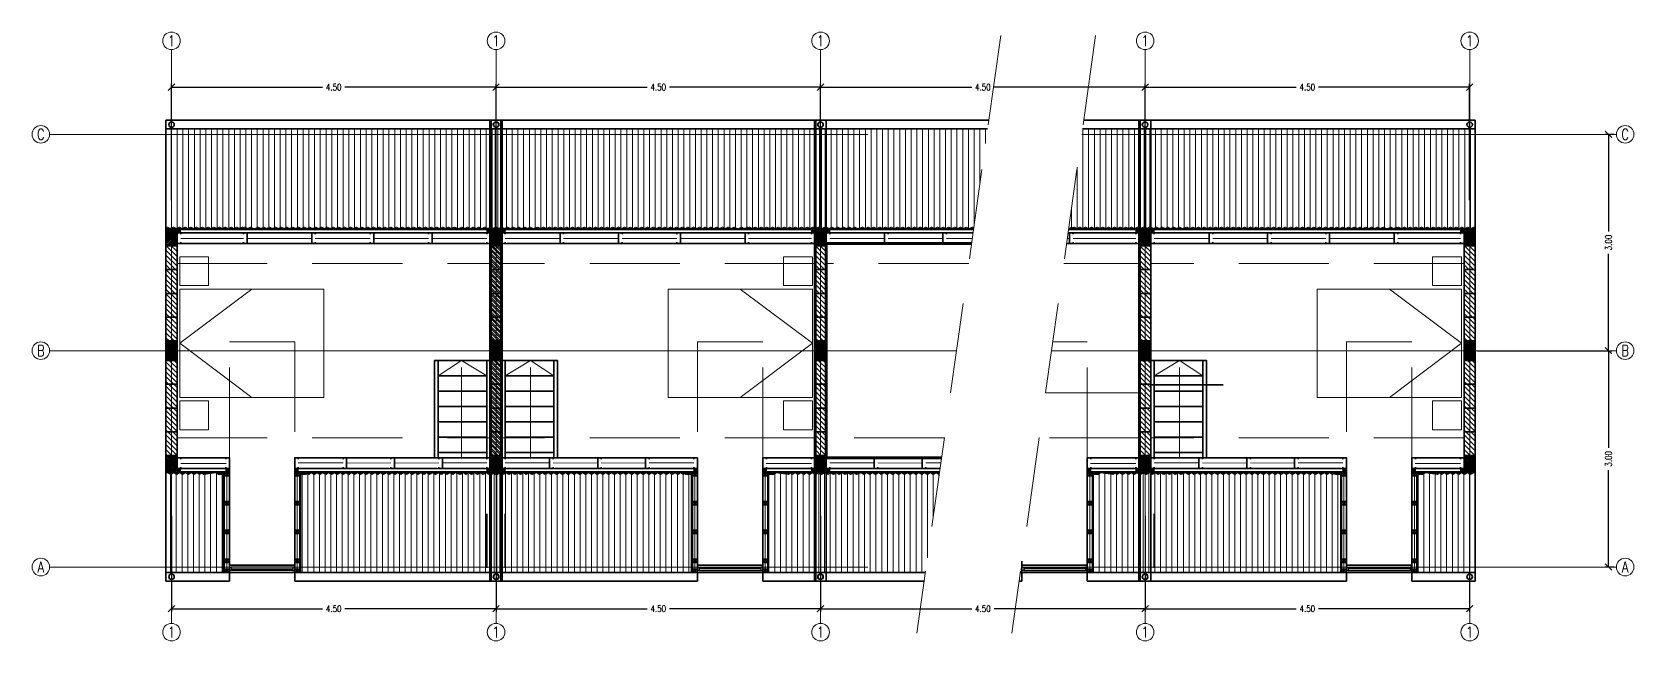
# Model space of a CAD drawing. Header units: metres. Extents: x 45 to 666, y -23 to 325.
# Drawn here: x 269.77 to 291.98, y 131.8 to 140.24 of the extents above; entities that cross this region are included whole.
import ezdxf

# ---------------------------------------------------------------- set-up
doc = ezdxf.new("R2010")
doc.units = ezdxf.units.M
doc.header["$LTSCALE"] = 5
doc.header["$MEASUREMENT"] = 0
doc.linetypes.add('HIDDEN', pattern=[0.375, 0.25, -0.125])
doc.layers.get('0').update_dxf_attribs({"color": 30})
doc.layers.get('DEFPOINTS').update_dxf_attribs({"color": 210})
for name, color, linetype, lineweight in [('A-ANNO-DIMS', 3, 'Continuous', 18), ('A-ANNO-NOTE', 7, 'Continuous', 35), ('A-ANNO-SYMB', 3, 'Continuous', 18), ('A-ANNO-TEXT', 3, 'Continuous', 18), ('A-ELEV-MBE1', 7, 'Continuous', 35), ('A-ELEV-PATT', 8, 'Continuous', 18), ('A-FLOR-FTPT', 6, 'Continuous', 70), ('A-FLOR-LEVL', 7, 'Continuous', 35), ('A-FLOR-OVHD', 3, 'HIDDEN', 18), ('A-FURN', 8, 'Continuous', 18), ('A-GLAZ-FULL', 4, 'Continuous', 25), ('A-WALL-BATT', 8, 'BATTING', 18), ('A-WALL-FULL', 7, 'Continuous', 35), ('A-WALL-FULL-EXTR', 7, 'Continuous', 35), ('A-WALL-PATT', 8, 'Continuous', 18)]:
    doc.layers.add(name, color=color, linetype=linetype, lineweight=lineweight)
doc.styles.add('E-ROMANS', font='romans.shx', dxfattribs={"width": 0.8})
doc.linetypes.add('BATTING', pattern='A,0.0001,-0.1,[134,ltypeshp.shx,S=0.1,R=0,X=-0.1,Y=0],-0.2,[134,ltypeshp.shx,S=0.1,R=180,X=0.1,Y=0],-0.1', length=0.4001)
doc.dimstyles.new('E-0050_TICK_18', dxfattribs={"dimscale": 0.001, "dimtxt": 90, "dimasz": 90, "dimexe": 45, "dimexo": 30, "dimgap": 45, "dimtad": 0, "dimzin": 0, "dimdsep": 46, "dimtxsty": 'E-ROMANS', "dimblk": 'OBLIQUE', "dimcen": 45, "dimclrd": 256, "dimclre": 256, "dimclrt": 256, "dimadec": 0, "dimazin": 0, "dimtfac": 1, "dimtmove": 1, "dimatfit": 3, "dimldrblk": 'OPEN90', "dimfxl": 1, "dimtfill": 1, "dimtolj": 1, "dimtzin": 0, "dimarcsym": 0})
doc.dimstyles.new('E-0200_TICK_12', dxfattribs={"dimscale": 0.001, "dimtxt": 240, "dimasz": 240, "dimexe": 120, "dimexo": 80, "dimgap": 120, "dimtad": 0, "dimzin": 0, "dimdsep": 46, "dimtxsty": 'E-ROMANS', "dimblk": 'OBLIQUE', "dimcen": 120, "dimclrd": 256, "dimclre": 256, "dimclrt": 256, "dimadec": 0, "dimazin": 0, "dimtfac": 1, "dimtmove": 1, "dimatfit": 3, "dimldrblk": 'OPEN90', "dimfxl": 1, "dimtfill": 1, "dimtolj": 1, "dimtzin": 0, "dimlwd": -1, "dimarcsym": 0})
pattern_1 = [(45, (120.738842, 107.65683), (-0.0112253202, 0.0112253202), [])]
pattern_2 = [(45, (26.979301, 2.295687), (-0.01122532015, 0.01122532015), [])]
pattern_3 = [(45, (116.238842, 107.65683), (-0.0112253202, 0.0112253202), [])]
pattern_4 = [(45, (125.238842, 107.65683), (-0.0112253202, 0.0112253202), [])]

msp = doc.modelspace()

# ---------------------------------------------------------------- texts
at = {"layer": 'A-ANNO-TEXT', "ltscale": 5, "char_height": 0.15, "attachment_point": 5, "style": 'E-ROMANS'}
for s, insert in [('1', (271.7054, 140.1205)), ('1', (276.2054, 140.1205)), ('1', (280.7054, 140.1205)), ('1', (285.2054, 140.1205)), ('1', (289.7054, 140.1205)), ('C', (269.8933, 138.8238)), ('C', (291.8616, 138.8238)), ('B', (269.8933, 135.8238)), ('B', (291.8616, 135.8238)), ('A', (269.8933, 132.8238)), ('A', (291.8616, 132.8238)), ('1', (271.7054, 131.921)), ('1', (276.2054, 131.921)), ('1', (280.7054, 131.921)), ('1', (285.2054, 131.921)), ('1', (289.7054, 131.921))]:
    msp.add_mtext(s, dxfattribs=dict(at, insert=insert))

# ---------------------------------------------------------------- blocks, each defined once
blk = doc.blocks.new('_Oblique')
at = {"color": 0, "linetype": 'ByBlock', "lineweight": -2}
blk.add_line((-0.5, -0.5), (0.5, 0.5), dxfattribs=at)
blk = doc.blocks.new('*D232')
at = {"layer": 'A-ANNO-DIMS', "lineweight": -2, "transparency": 16777216}
for p, q in [((276.205, 137.912), (276.205, 139.524)), ((280.705, 137.912), (280.705, 139.524)), ((276.205, 139.479), (278.301, 139.479)), ((280.705, 139.479), (278.61, 139.479))]:
    blk.add_line(p, q, dxfattribs=at)
at = {"layer": 'DEFPOINTS', "color": 0, "transparency": 16777216}
for p in [(280.705, 139.479), (276.205, 137.882), (280.705, 137.882)]:
    blk.add_point(p, dxfattribs=at)
at = {"layer": 'A-ANNO-DIMS', "lineweight": -2, "transparency": 16777216, "xscale": 0.09, "yscale": 0.09, "zscale": 0.09, "rotation": 180}
blk.add_blockref('_Oblique', (276.205, 139.479), dxfattribs=at)
at = {"layer": 'A-ANNO-DIMS', "lineweight": -2, "transparency": 16777216, "xscale": 0.09, "yscale": 0.09, "zscale": 0.09}
blk.add_blockref('_Oblique', (280.705, 139.479), dxfattribs=at)
at = {"layer": 'A-ANNO-DIMS', "transparency": 16777216, "insert": (278.455, 139.479), "char_height": 0.09, "attachment_point": 5, "style": 'E-ROMANS', "bg_fill": 3, "box_fill_scale": 1.25, "bg_fill_color": 256, "bg_fill_true_color": 13158600, "bg_fill_transparency": 0}
blk.add_mtext('\\A1;4.50', dxfattribs=at)
blk = doc.blocks.new('_Open90')
at = {"color": 0, "linetype": 'ByBlock', "lineweight": -2}
for p, q in [((0, 0), (-1, 0)), ((-0.5, 0.5), (0, 0)), ((0, 0), (-0.5, -0.5))]:
    blk.add_line(p, q, dxfattribs=at)
blk = doc.blocks.new('*D233')
at = {"layer": 'A-ANNO-DIMS', "lineweight": -2, "transparency": 16777216}
for p, q in [((276.205, 133.532), (276.205, 132.201)), ((280.705, 133.532), (280.705, 132.201)), ((276.205, 132.246), (278.301, 132.246)), ((280.705, 132.246), (278.61, 132.246))]:
    blk.add_line(p, q, dxfattribs=at)
at = {"layer": 'DEFPOINTS', "color": 0, "transparency": 16777216}
for p in [(276.205, 133.562), (280.705, 133.562), (280.705, 132.246)]:
    blk.add_point(p, dxfattribs=at)
at = {"layer": 'A-ANNO-DIMS', "lineweight": -2, "transparency": 16777216, "xscale": 0.09, "yscale": 0.09, "zscale": 0.09, "rotation": 180}
blk.add_blockref('_Oblique', (276.205, 132.246), dxfattribs=at)
at = {"layer": 'A-ANNO-DIMS', "lineweight": -2, "transparency": 16777216, "xscale": 0.09, "yscale": 0.09, "zscale": 0.09}
blk.add_blockref('_Oblique', (280.705, 132.246), dxfattribs=at)
at = {"layer": 'A-ANNO-DIMS', "transparency": 16777216, "insert": (278.455, 132.246), "char_height": 0.09, "attachment_point": 5, "style": 'E-ROMANS', "bg_fill": 3, "box_fill_scale": 1.25, "bg_fill_color": 256, "bg_fill_true_color": 13158600, "bg_fill_transparency": 0}
blk.add_mtext('\\A1;4.50', dxfattribs=at)
blk = doc.blocks.new('*D234')
at = {"layer": 'A-ANNO-DIMS', "lineweight": -2, "transparency": 16777216}
for p, q in [((280.705, 139.471), (280.705, 139.524)), ((285.205, 139.471), (285.205, 139.524)), ((280.705, 139.479), (282.801, 139.479)), ((285.205, 139.479), (283.11, 139.479))]:
    blk.add_line(p, q, dxfattribs=at)
at = {"layer": 'DEFPOINTS', "color": 0, "transparency": 16777216}
for p in [(280.705, 139.441), (285.205, 139.479), (285.205, 139.441)]:
    blk.add_point(p, dxfattribs=at)
at = {"layer": 'A-ANNO-DIMS', "lineweight": -2, "transparency": 16777216, "xscale": 0.09, "yscale": 0.09, "zscale": 0.09, "rotation": 180}
blk.add_blockref('_Oblique', (280.705, 139.479), dxfattribs=at)
at = {"layer": 'A-ANNO-DIMS', "lineweight": -2, "transparency": 16777216, "xscale": 0.09, "yscale": 0.09, "zscale": 0.09}
blk.add_blockref('_Oblique', (285.205, 139.479), dxfattribs=at)
at = {"layer": 'A-ANNO-DIMS', "transparency": 16777216, "insert": (282.955, 139.479), "char_height": 0.09, "attachment_point": 5, "style": 'E-ROMANS', "bg_fill": 3, "box_fill_scale": 1.25, "bg_fill_color": 256, "bg_fill_true_color": 13158600, "bg_fill_transparency": 0}
blk.add_mtext('\\A1;4.50', dxfattribs=at)
blk = doc.blocks.new('*D235')
at = {"layer": 'A-ANNO-DIMS', "lineweight": -2, "transparency": 16777216}
for p, q in [((280.705, 133.532), (280.705, 132.201)), ((285.205, 133.532), (285.205, 132.201)), ((280.705, 132.246), (282.801, 132.246)), ((285.205, 132.246), (283.11, 132.246))]:
    blk.add_line(p, q, dxfattribs=at)
at = {"layer": 'DEFPOINTS', "color": 0, "transparency": 16777216}
for p in [(280.705, 133.562), (285.205, 133.562), (285.205, 132.246)]:
    blk.add_point(p, dxfattribs=at)
at = {"layer": 'A-ANNO-DIMS', "lineweight": -2, "transparency": 16777216, "xscale": 0.09, "yscale": 0.09, "zscale": 0.09, "rotation": 180}
blk.add_blockref('_Oblique', (280.705, 132.246), dxfattribs=at)
at = {"layer": 'A-ANNO-DIMS', "lineweight": -2, "transparency": 16777216, "xscale": 0.09, "yscale": 0.09, "zscale": 0.09}
blk.add_blockref('_Oblique', (285.205, 132.246), dxfattribs=at)
at = {"layer": 'A-ANNO-DIMS', "transparency": 16777216, "insert": (282.955, 132.246), "char_height": 0.09, "attachment_point": 5, "style": 'E-ROMANS', "bg_fill": 3, "box_fill_scale": 1.25, "bg_fill_color": 256, "bg_fill_true_color": 13158600, "bg_fill_transparency": 0}
blk.add_mtext('\\A1;4.50', dxfattribs=at)
blk = doc.blocks.new('*D236')
at = {"layer": 'A-ANNO-DIMS', "lineweight": -2, "transparency": 16777216}
for p, q in [((285.205, 137.912), (285.205, 139.524)), ((289.705, 137.912), (289.705, 139.524)), ((285.205, 139.479), (287.301, 139.479)), ((289.705, 139.479), (287.61, 139.479))]:
    blk.add_line(p, q, dxfattribs=at)
at = {"layer": 'DEFPOINTS', "color": 0, "transparency": 16777216}
for p in [(289.705, 139.479), (285.205, 137.882), (289.705, 137.882)]:
    blk.add_point(p, dxfattribs=at)
at = {"layer": 'A-ANNO-DIMS', "lineweight": -2, "transparency": 16777216, "xscale": 0.09, "yscale": 0.09, "zscale": 0.09, "rotation": 180}
blk.add_blockref('_Oblique', (285.205, 139.479), dxfattribs=at)
at = {"layer": 'A-ANNO-DIMS', "lineweight": -2, "transparency": 16777216, "xscale": 0.09, "yscale": 0.09, "zscale": 0.09}
blk.add_blockref('_Oblique', (289.705, 139.479), dxfattribs=at)
at = {"layer": 'A-ANNO-DIMS', "transparency": 16777216, "insert": (287.455, 139.479), "char_height": 0.09, "attachment_point": 5, "style": 'E-ROMANS', "bg_fill": 3, "box_fill_scale": 1.25, "bg_fill_color": 256, "bg_fill_true_color": 13158600, "bg_fill_transparency": 0}
blk.add_mtext('\\A1;4.50', dxfattribs=at)
blk = doc.blocks.new('*D237')
at = {"layer": 'A-ANNO-DIMS', "lineweight": -2, "transparency": 16777216}
for p, q in [((285.205, 133.532), (285.205, 132.201)), ((289.705, 133.532), (289.705, 132.201)), ((285.205, 132.246), (287.301, 132.246)), ((289.705, 132.246), (287.61, 132.246))]:
    blk.add_line(p, q, dxfattribs=at)
at = {"layer": 'DEFPOINTS', "color": 0, "transparency": 16777216}
for p in [(285.205, 133.562), (289.705, 133.562), (289.705, 132.246)]:
    blk.add_point(p, dxfattribs=at)
at = {"layer": 'A-ANNO-DIMS', "lineweight": -2, "transparency": 16777216, "xscale": 0.09, "yscale": 0.09, "zscale": 0.09, "rotation": 180}
blk.add_blockref('_Oblique', (285.205, 132.246), dxfattribs=at)
at = {"layer": 'A-ANNO-DIMS', "lineweight": -2, "transparency": 16777216, "xscale": 0.09, "yscale": 0.09, "zscale": 0.09}
blk.add_blockref('_Oblique', (289.705, 132.246), dxfattribs=at)
at = {"layer": 'A-ANNO-DIMS', "transparency": 16777216, "insert": (287.455, 132.246), "char_height": 0.09, "attachment_point": 5, "style": 'E-ROMANS', "bg_fill": 3, "box_fill_scale": 1.25, "bg_fill_color": 256, "bg_fill_true_color": 13158600, "bg_fill_transparency": 0}
blk.add_mtext('\\A1;4.50', dxfattribs=at)
blk = doc.blocks.new('*D238')
at = {"layer": 'A-ANNO-DIMS', "lineweight": -2, "transparency": 16777216}
for p, q in [((291.623, 135.824), (291.675, 135.824)), ((291.63, 135.824), (291.63, 134.479)), ((291.63, 132.824), (291.63, 134.169)), ((291.71, 132.824), (291.585, 132.824))]:
    blk.add_line(p, q, dxfattribs=at)
at = {"layer": 'DEFPOINTS', "color": 0, "transparency": 16777216}
for p in [(291.593, 135.824), (291.63, 135.824), (291.74, 132.824)]:
    blk.add_point(p, dxfattribs=at)
at = {"layer": 'A-ANNO-DIMS', "lineweight": -2, "transparency": 16777216, "xscale": 0.09, "yscale": 0.09, "zscale": 0.09}
for p, rotation in [((291.63, 135.824), 90), ((291.63, 132.824), 270)]:
    blk.add_blockref('_Oblique', p, dxfattribs=dict(at, rotation=rotation))
at = {"layer": 'A-ANNO-DIMS', "transparency": 16777216, "insert": (291.63, 134.324), "char_height": 0.09, "attachment_point": 5, "rotation": 90, "style": 'E-ROMANS', "bg_fill": 3, "box_fill_scale": 1.25, "bg_fill_color": 256, "bg_fill_true_color": 13158600, "bg_fill_transparency": 0}
blk.add_mtext('\\A1;3.00', dxfattribs=at)
blk = doc.blocks.new('*D239')
at = {"layer": 'A-ANNO-DIMS', "lineweight": -2, "transparency": 16777216}
for p, q in [((291.71, 138.824), (291.585, 138.824)), ((291.63, 138.824), (291.63, 137.479)), ((291.63, 135.824), (291.63, 137.169)), ((289.812, 135.824), (291.675, 135.824))]:
    blk.add_line(p, q, dxfattribs=at)
at = {"layer": 'DEFPOINTS', "color": 0, "transparency": 16777216}
for p in [(291.63, 138.824), (291.74, 138.824), (289.782, 135.824)]:
    blk.add_point(p, dxfattribs=at)
at = {"layer": 'A-ANNO-DIMS', "lineweight": -2, "transparency": 16777216, "xscale": 0.09, "yscale": 0.09, "zscale": 0.09}
for p, rotation in [((291.63, 138.824), 90), ((291.63, 135.824), 270)]:
    blk.add_blockref('_Oblique', p, dxfattribs=dict(at, rotation=rotation))
at = {"layer": 'A-ANNO-DIMS', "transparency": 16777216, "insert": (291.63, 137.324), "char_height": 0.09, "attachment_point": 5, "rotation": 90, "style": 'E-ROMANS', "bg_fill": 3, "box_fill_scale": 1.25, "bg_fill_color": 256, "bg_fill_true_color": 13158600, "bg_fill_transparency": 0}
blk.add_mtext('\\A1;3.00', dxfattribs=at)
blk = doc.blocks.new('*D240')
at = {"layer": 'A-ANNO-DIMS', "lineweight": -2, "transparency": 16777216}
for p, q in [((271.705, 137.912), (271.705, 139.524)), ((276.205, 137.912), (276.205, 139.524)), ((271.705, 139.479), (273.801, 139.479)), ((276.205, 139.479), (274.11, 139.479))]:
    blk.add_line(p, q, dxfattribs=at)
at = {"layer": 'DEFPOINTS', "color": 0, "transparency": 16777216}
for p in [(276.205, 139.479), (271.705, 137.882), (276.205, 137.882)]:
    blk.add_point(p, dxfattribs=at)
at = {"layer": 'A-ANNO-DIMS', "lineweight": -2, "transparency": 16777216, "xscale": 0.09, "yscale": 0.09, "zscale": 0.09, "rotation": 180}
blk.add_blockref('_Oblique', (271.705, 139.479), dxfattribs=at)
at = {"layer": 'A-ANNO-DIMS', "lineweight": -2, "transparency": 16777216, "xscale": 0.09, "yscale": 0.09, "zscale": 0.09}
blk.add_blockref('_Oblique', (276.205, 139.479), dxfattribs=at)
at = {"layer": 'A-ANNO-DIMS', "transparency": 16777216, "insert": (273.955, 139.479), "char_height": 0.09, "attachment_point": 5, "style": 'E-ROMANS', "bg_fill": 3, "box_fill_scale": 1.25, "bg_fill_color": 256, "bg_fill_true_color": 13158600, "bg_fill_transparency": 0}
blk.add_mtext('\\A1;4.50', dxfattribs=at)
blk = doc.blocks.new('*D241')
at = {"layer": 'A-ANNO-DIMS', "lineweight": -2, "transparency": 16777216}
for p, q in [((271.705, 133.532), (271.705, 132.201)), ((276.205, 133.532), (276.205, 132.201)), ((271.705, 132.246), (273.801, 132.246)), ((276.205, 132.246), (274.11, 132.246))]:
    blk.add_line(p, q, dxfattribs=at)
at = {"layer": 'DEFPOINTS', "color": 0, "transparency": 16777216}
for p in [(271.705, 133.562), (276.205, 133.562), (276.205, 132.246)]:
    blk.add_point(p, dxfattribs=at)
at = {"layer": 'A-ANNO-DIMS', "lineweight": -2, "transparency": 16777216, "xscale": 0.09, "yscale": 0.09, "zscale": 0.09, "rotation": 180}
blk.add_blockref('_Oblique', (271.705, 132.246), dxfattribs=at)
at = {"layer": 'A-ANNO-DIMS', "lineweight": -2, "transparency": 16777216, "xscale": 0.09, "yscale": 0.09, "zscale": 0.09}
blk.add_blockref('_Oblique', (276.205, 132.246), dxfattribs=at)
at = {"layer": 'A-ANNO-DIMS', "transparency": 16777216, "insert": (273.955, 132.246), "char_height": 0.09, "attachment_point": 5, "style": 'E-ROMANS', "bg_fill": 3, "box_fill_scale": 1.25, "bg_fill_color": 256, "bg_fill_true_color": 13158600, "bg_fill_transparency": 0}
blk.add_mtext('\\A1;4.50', dxfattribs=at)
blk = doc.blocks.new('CAMA150X200')
for p, q in [((-1.2, 0), (-0.8, 0)), ((-1.2, -0.4), (-1.2, 0)), ((-0.8, 0), (-0.8, -0.4)), ((-0.75, -2), (-0.75, 0)), ((-0.75, 0), (0.75, 0)), ((0, 0), (-0.75, -1)), ((0, 0), (0.75, -1)), ((0.75, 0), (0.75, -2)), ((0.8, 0), (0.8, -0.4)), ((1.2, 0), (0.8, 0)), ((1.2, -0.4), (1.2, 0)), ((-0.8, -0.4), (-1.2, -0.4)), ((0.8, -0.4), (1.2, -0.4)), ((0.75, -2), (-0.75, -2))]:
    blk.add_line(p, q)

# ---------------------------------------------------------------- hatches: boundary and pattern name
at = {"layer": 'A-ELEV-PATT'}
h = msp.add_hatch(dxfattribs=at)
h.set_pattern_fill('LINE', color=256, scale=0.025, angle=90, style=0)
h.set_pattern_definition([(90, (26.91172, 2.966), (-0.079375, 5e-18), [])])
h.paths.add_polyline_path([(276.2074, 138.8988), (276.2074, 138.8238), (271.7074, 138.8238), (271.7074, 138.8988)])
h.paths.add_polyline_path([(276.2074, 137.5313), (276.1724, 137.5138), (276.1324, 137.5338), (276.0924, 137.5138), (276.0524, 137.5338), (276.0124, 137.5138), (275.9724, 137.5338), (275.9324, 137.5138), (275.8924, 137.5338), (275.8524, 137.5138), (275.8124, 137.5338), (275.7724, 137.5138), (275.7324, 137.5338), (275.6924, 137.5138), (275.6274, 137.5338), (275.5874, 137.5138), (275.5474, 137.5338), (275.5074, 137.5138), (275.4674, 137.5338), (275.4274, 137.5138), (275.3874, 137.5338), (275.3474, 137.5138), (275.3074, 137.5338), (275.2674, 137.5138), (275.2274, 137.5338), (275.1874, 137.5138), (275.1474, 137.5338), (275.1074, 137.5138), (275.0674, 137.5338), (275.0274, 137.5138), (274.9874, 137.5338), (274.9474, 137.5138), (274.9074, 137.5338), (274.8674, 137.5138), (274.8274, 137.5338), (274.7874, 137.5138), (274.7474, 137.5338), (274.7074, 137.5138), (274.6674, 137.5338), (274.6274, 137.5138), (274.5874, 137.5338), (274.5474, 137.5138), (274.5074, 137.5338), (274.4674, 137.5138), (274.4274, 137.5338), (274.3874, 137.5138), (274.3474, 137.5338), (274.3074, 137.5138), (274.2674, 137.5338), (274.2274, 137.5138), (274.1874, 137.5338), (274.1474, 137.5138), (274.1074, 137.5338), (274.0674, 137.5138), (274.0274, 137.5338), (273.9874, 137.5138), (273.9474, 137.5338), (273.9074, 137.5138), (273.8674, 137.5338), (273.8274, 137.5138), (273.7874, 137.5338), (273.7474, 137.5138), (273.7074, 137.5338), (273.6674, 137.5138), (273.6274, 137.5338), (273.5874, 137.5138), (273.5474, 137.5338), (273.5074, 137.5138), (273.4674, 137.5338), (273.4274, 137.5138), (273.3874, 137.5338), (273.3474, 137.5138), (273.3074, 137.5338), (273.2674, 137.5138), (273.2274, 137.5338), (273.1874, 137.5138), (273.1474, 137.5338), (273.1074, 137.5138), (273.0674, 137.5338), (273.0274, 137.5138), (272.9874, 137.5338), (272.9474, 137.5138), (272.9074, 137.5338), (272.8674, 137.5138), (272.8424, 137.5138), (272.8024, 137.5338), (272.7624, 137.5138), (272.7224, 137.5338), (272.7324, 137.5138), (272.6924, 137.5338), (272.6524, 137.5138), (272.6124, 137.5338), (272.5724, 137.5138), (272.5324, 137.5338), (272.4924, 137.5138), (272.4524, 137.5338), (272.4124, 137.5138), (272.3724, 137.5338), (272.3324, 137.5138), (272.2924, 137.5338), (272.2524, 137.5138), (272.2124, 137.5338), (272.1724, 137.5138), (272.1324, 137.5338), (272.0924, 137.5138), (272.0524, 137.5338), (272.0124, 137.5138), (271.9724, 137.5338), (271.9324, 137.5138), (271.8924, 137.5338), (271.8524, 137.5138), (271.8124, 137.5338), (271.7724, 137.5138), (271.7324, 137.5338), (271.7074, 137.5213), (271.7074, 138.8238), (276.2074, 138.8238)])
h.paths.add_polyline_path([(271.6324, 137.5238), (271.6324, 138.8238), (271.7074, 138.8238), (271.7074, 137.5213), (271.6924, 137.5138), (271.6524, 137.5338)])
h.paths.add_polyline_path([(271.6324, 138.8238), (271.6324, 138.8988), (271.7074, 138.8988), (271.7074, 138.8238)])
h.paths.add_polyline_path([(276.2824, 138.8238), (276.2824, 137.5388), (276.2924, 137.5338), (276.2524, 137.5138), (276.2124, 137.5338), (276.2074, 137.5313), (276.2074, 138.8238)])
h.paths.add_polyline_path([(276.2824, 138.8988), (276.2824, 138.8238), (276.2074, 138.8238), (276.2074, 138.8988)])
h.paths.add_polyline_path([(280.7724, 137.5338), (280.7824, 137.5388), (280.7824, 137.5288)])
h = msp.add_hatch(dxfattribs=at)
h.set_pattern_fill('LINE', color=256, scale=0.015, angle=135, style=0)
h.set_pattern_definition([(135, (35.9793, 2.295687), (-0.0336759605, -0.0336759605), [])])
h.paths.add_polyline_path([(271.6284, 137.2788), (271.7054, 137.2788), (271.7054, 136.9488), (271.6284, 136.9488)])
h.paths.add_polyline_path([(271.7054, 137.2788), (271.7824, 137.2788), (271.7824, 136.9488), (271.7054, 136.9488)])
h.paths.add_polyline_path([(271.7054, 136.9488), (271.7824, 136.9488), (271.7824, 136.6188), (271.7054, 136.6188)])
h.paths.add_polyline_path([(271.6284, 136.9488), (271.7054, 136.9488), (271.7054, 136.6188), (271.6284, 136.6188)])
h.paths.add_polyline_path([(271.6284, 136.6188), (271.7054, 136.6188), (271.7054, 136.2888), (271.6284, 136.2888)])
h.paths.add_polyline_path([(271.7054, 136.6188), (271.7824, 136.6188), (271.7824, 136.2888), (271.7054, 136.2888)])
h.paths.add_polyline_path([(271.7054, 136.2888), (271.7824, 136.2888), (271.7824, 135.9588), (271.7054, 135.9588)])
h.paths.add_polyline_path([(271.6284, 136.2888), (271.7054, 136.2888), (271.7054, 135.9588), (271.6284, 135.9588)])
h.paths.add_polyline_path([(271.6284, 135.6888), (271.7054, 135.6888), (271.7054, 135.3588), (271.6284, 135.3588)])
h.paths.add_polyline_path([(271.7054, 135.6888), (271.7824, 135.6888), (271.7824, 135.3588), (271.7054, 135.3588)])
h.paths.add_polyline_path([(271.7054, 135.3588), (271.7824, 135.3588), (271.7824, 135.0288), (271.7054, 135.0288)])
h.paths.add_polyline_path([(271.6284, 135.3588), (271.7054, 135.3588), (271.7054, 135.0288), (271.6284, 135.0288)])
h.paths.add_polyline_path([(271.6284, 135.0288), (271.7054, 135.0288), (271.7054, 134.6988), (271.6284, 134.6988)])
h.paths.add_polyline_path([(271.7054, 135.0288), (271.7824, 135.0288), (271.7824, 134.6988), (271.7054, 134.6988)])
h.paths.add_polyline_path([(271.7054, 134.6988), (271.7824, 134.6988), (271.7824, 134.3688), (271.7054, 134.3688)])
h.paths.add_polyline_path([(271.6284, 134.6988), (271.7054, 134.6988), (271.7054, 134.3688), (271.6284, 134.3688)])
h.paths.add_polyline_path([(271.6284, 134.3688), (271.7054, 134.3688), (271.7054, 134.3538), (271.6284, 134.3538)])
h.paths.add_polyline_path([(271.7054, 134.3688), (271.7824, 134.3688), (271.7824, 134.3538), (271.7054, 134.3538)])
h.paths.add_polyline_path([(271.7054, 137.2938), (271.7824, 137.2938), (271.7824, 137.2788), (271.7054, 137.2788)])
h.paths.add_polyline_path([(271.6284, 137.2938), (271.7054, 137.2938), (271.7054, 137.2788), (271.6284, 137.2788)])
h = msp.add_hatch(dxfattribs=at)
h.set_pattern_fill('LINE', color=256, scale=0.015, angle=135, style=0)
h.set_pattern_definition([(135, (31.4793, 2.295687), (-0.0336759605, -0.0336759605), [])])
h.paths.add_polyline_path([(276.1284, 137.2788), (276.2054, 137.2788), (276.2054, 136.9488), (276.1284, 136.9488)])
h.paths.add_polyline_path([(276.2054, 137.2788), (276.2824, 137.2788), (276.2824, 136.9488), (276.2054, 136.9488)])
h.paths.add_polyline_path([(276.2054, 136.9488), (276.2824, 136.9488), (276.2824, 136.6188), (276.2054, 136.6188)])
h.paths.add_polyline_path([(276.1284, 136.9488), (276.2054, 136.9488), (276.2054, 136.6188), (276.1284, 136.6188)])
h.paths.add_polyline_path([(276.1284, 136.6188), (276.2054, 136.6188), (276.2054, 136.2888), (276.1284, 136.2888)])
h.paths.add_polyline_path([(276.2054, 136.6188), (276.2824, 136.6188), (276.2824, 136.2888), (276.2054, 136.2888)])
h.paths.add_polyline_path([(276.2054, 136.2888), (276.2824, 136.2888), (276.2824, 135.9588), (276.2054, 135.9588)])
h.paths.add_polyline_path([(276.1284, 136.2888), (276.2054, 136.2888), (276.2054, 135.9588), (276.1284, 135.9588)])
h.paths.add_polyline_path([(276.1284, 135.6888), (276.2054, 135.6888), (276.2054, 135.3588), (276.1284, 135.3588)])
h.paths.add_polyline_path([(276.2054, 135.6888), (276.2824, 135.6888), (276.2824, 135.3588), (276.2054, 135.3588)])
h.paths.add_polyline_path([(276.2054, 135.3588), (276.2824, 135.3588), (276.2824, 135.0288), (276.2054, 135.0288)])
h.paths.add_polyline_path([(276.1284, 135.3588), (276.2054, 135.3588), (276.2054, 135.0288), (276.1284, 135.0288)])
h.paths.add_polyline_path([(276.1284, 135.0288), (276.2054, 135.0288), (276.2054, 134.6988), (276.1284, 134.6988)])
h.paths.add_polyline_path([(276.2054, 135.0288), (276.2824, 135.0288), (276.2824, 134.6988), (276.2054, 134.6988)])
h.paths.add_polyline_path([(276.2054, 134.6988), (276.2824, 134.6988), (276.2824, 134.3688), (276.2054, 134.3688)])
h.paths.add_polyline_path([(276.1284, 134.6988), (276.2054, 134.6988), (276.2054, 134.3688), (276.1284, 134.3688)])
h.paths.add_polyline_path([(276.1284, 134.3688), (276.2054, 134.3688), (276.2054, 134.3538), (276.1284, 134.3538)])
h.paths.add_polyline_path([(276.2054, 134.3688), (276.2824, 134.3688), (276.2824, 134.3538), (276.2054, 134.3538)])
h.paths.add_polyline_path([(276.2054, 137.2938), (276.2824, 137.2938), (276.2824, 137.2788), (276.2054, 137.2788)])
h.paths.add_polyline_path([(276.1284, 137.2938), (276.2054, 137.2938), (276.2054, 137.2788), (276.1284, 137.2788)])
h = msp.add_hatch(dxfattribs=at)
h.set_pattern_fill('LINE', color=256, scale=0.015, angle=135, style=0)
h.set_pattern_definition([(135, (31.4793, 2.295687), (-0.0336759605, -0.0336759605), [])])
h.paths.add_polyline_path([(276.1284, 137.2788), (276.2054, 137.2788), (276.2054, 136.9488), (276.1284, 136.9488)])
h.paths.add_polyline_path([(276.2054, 137.2788), (276.2824, 137.2788), (276.2824, 136.9488), (276.2054, 136.9488)])
h.paths.add_polyline_path([(276.2054, 136.9488), (276.2824, 136.9488), (276.2824, 136.6188), (276.2054, 136.6188)])
h.paths.add_polyline_path([(276.1284, 136.9488), (276.2054, 136.9488), (276.2054, 136.6188), (276.1284, 136.6188)])
h.paths.add_polyline_path([(276.1284, 136.6188), (276.2054, 136.6188), (276.2054, 136.2888), (276.1284, 136.2888)])
h.paths.add_polyline_path([(276.2054, 136.6188), (276.2824, 136.6188), (276.2824, 136.2888), (276.2054, 136.2888)])
h.paths.add_polyline_path([(276.2054, 136.2888), (276.2824, 136.2888), (276.2824, 135.9588), (276.2054, 135.9588)])
h.paths.add_polyline_path([(276.1284, 136.2888), (276.2054, 136.2888), (276.2054, 135.9588), (276.1284, 135.9588)])
h.paths.add_polyline_path([(276.1284, 135.6888), (276.2054, 135.6888), (276.2054, 135.3588), (276.1284, 135.3588)])
h.paths.add_polyline_path([(276.2054, 135.6888), (276.2824, 135.6888), (276.2824, 135.3588), (276.2054, 135.3588)])
h.paths.add_polyline_path([(276.2054, 135.3588), (276.2824, 135.3588), (276.2824, 135.0288), (276.2054, 135.0288)])
h.paths.add_polyline_path([(276.1284, 135.3588), (276.2054, 135.3588), (276.2054, 135.0288), (276.1284, 135.0288)])
h.paths.add_polyline_path([(276.1284, 135.0288), (276.2054, 135.0288), (276.2054, 134.6988), (276.1284, 134.6988)])
h.paths.add_polyline_path([(276.2054, 135.0288), (276.2824, 135.0288), (276.2824, 134.6988), (276.2054, 134.6988)])
h.paths.add_polyline_path([(276.2054, 134.6988), (276.2824, 134.6988), (276.2824, 134.3688), (276.2054, 134.3688)])
h.paths.add_polyline_path([(276.1284, 134.6988), (276.2054, 134.6988), (276.2054, 134.3688), (276.1284, 134.3688)])
h.paths.add_polyline_path([(276.1284, 134.3688), (276.2054, 134.3688), (276.2054, 134.3538), (276.1284, 134.3538)])
h.paths.add_polyline_path([(276.2054, 134.3688), (276.2824, 134.3688), (276.2824, 134.3538), (276.2054, 134.3538)])
h.paths.add_polyline_path([(276.2054, 137.2938), (276.2824, 137.2938), (276.2824, 137.2788), (276.2054, 137.2788)])
h.paths.add_polyline_path([(276.1284, 137.2938), (276.2054, 137.2938), (276.2054, 137.2788), (276.1284, 137.2788)])
h = msp.add_hatch(dxfattribs=at)
h.set_pattern_fill('LINE', color=256, scale=0.015, angle=135, style=0)
h.set_pattern_definition([(135, (120.73884, 107.65683), (-0.03367596, -0.03367596), [])])
h.paths.add_polyline_path([(276.2824, 137.2788), (276.2054, 137.2788), (276.2054, 136.9488), (276.2824, 136.9488)])
h.paths.add_polyline_path([(276.2054, 137.2788), (276.1284, 137.2788), (276.1284, 136.9488), (276.2054, 136.9488)])
h.paths.add_polyline_path([(276.2054, 136.9488), (276.1284, 136.9488), (276.1284, 136.6188), (276.2054, 136.6188)])
h.paths.add_polyline_path([(276.2824, 136.9488), (276.2054, 136.9488), (276.2054, 136.6188), (276.2824, 136.6188)])
h.paths.add_polyline_path([(276.2824, 136.6188), (276.2054, 136.6188), (276.2054, 136.2888), (276.2824, 136.2888)])
h.paths.add_polyline_path([(276.2054, 136.6188), (276.1284, 136.6188), (276.1284, 136.2888), (276.2054, 136.2888)])
h.paths.add_polyline_path([(276.2054, 136.2888), (276.1284, 136.2888), (276.1284, 135.9588), (276.2054, 135.9588)])
h.paths.add_polyline_path([(276.2824, 136.2888), (276.2054, 136.2888), (276.2054, 135.9588), (276.2824, 135.9588)])
h.paths.add_polyline_path([(276.2824, 135.6888), (276.2054, 135.6888), (276.2054, 135.3588), (276.2824, 135.3588)])
h.paths.add_polyline_path([(276.2054, 135.6888), (276.1284, 135.6888), (276.1284, 135.3588), (276.2054, 135.3588)])
h.paths.add_polyline_path([(276.2054, 135.3588), (276.1284, 135.3588), (276.1284, 135.0288), (276.2054, 135.0288)])
h.paths.add_polyline_path([(276.2824, 135.3588), (276.2054, 135.3588), (276.2054, 135.0288), (276.2824, 135.0288)])
h.paths.add_polyline_path([(276.2824, 135.0288), (276.2054, 135.0288), (276.2054, 134.6988), (276.2824, 134.6988)])
h.paths.add_polyline_path([(276.2054, 135.0288), (276.1284, 135.0288), (276.1284, 134.6988), (276.2054, 134.6988)])
h.paths.add_polyline_path([(276.2054, 134.6988), (276.1284, 134.6988), (276.1284, 134.3688), (276.2054, 134.3688)])
h.paths.add_polyline_path([(276.2824, 134.6988), (276.2054, 134.6988), (276.2054, 134.3688), (276.2824, 134.3688)])
h.paths.add_polyline_path([(276.2824, 134.3688), (276.2054, 134.3688), (276.2054, 134.3538), (276.2824, 134.3538)])
h.paths.add_polyline_path([(276.2054, 134.3688), (276.1284, 134.3688), (276.1284, 134.3538), (276.2054, 134.3538)])
h.paths.add_polyline_path([(276.2054, 137.2938), (276.1284, 137.2938), (276.1284, 137.2788), (276.2054, 137.2788)])
h.paths.add_polyline_path([(276.2824, 137.2938), (276.2054, 137.2938), (276.2054, 137.2788), (276.2824, 137.2788)])
h = msp.add_hatch(dxfattribs=at)
h.set_pattern_fill('LINE', color=256, scale=0.015, angle=135, style=0)
h.set_pattern_definition([(135, (120.73884, 107.65683), (-0.03367596, -0.03367596), [])])
h.paths.add_polyline_path([(276.2824, 137.2788), (276.2054, 137.2788), (276.2054, 136.9488), (276.2824, 136.9488)])
h.paths.add_polyline_path([(276.2054, 137.2788), (276.1284, 137.2788), (276.1284, 136.9488), (276.2054, 136.9488)])
h.paths.add_polyline_path([(276.2054, 136.9488), (276.1284, 136.9488), (276.1284, 136.6188), (276.2054, 136.6188)])
h.paths.add_polyline_path([(276.2824, 136.9488), (276.2054, 136.9488), (276.2054, 136.6188), (276.2824, 136.6188)])
h.paths.add_polyline_path([(276.2824, 136.6188), (276.2054, 136.6188), (276.2054, 136.2888), (276.2824, 136.2888)])
h.paths.add_polyline_path([(276.2054, 136.6188), (276.1284, 136.6188), (276.1284, 136.2888), (276.2054, 136.2888)])
h.paths.add_polyline_path([(276.2054, 136.2888), (276.1284, 136.2888), (276.1284, 135.9588), (276.2054, 135.9588)])
h.paths.add_polyline_path([(276.2824, 136.2888), (276.2054, 136.2888), (276.2054, 135.9588), (276.2824, 135.9588)])
h.paths.add_polyline_path([(276.2824, 135.6888), (276.2054, 135.6888), (276.2054, 135.3588), (276.2824, 135.3588)])
h.paths.add_polyline_path([(276.2054, 135.6888), (276.1284, 135.6888), (276.1284, 135.3588), (276.2054, 135.3588)])
h.paths.add_polyline_path([(276.2054, 135.3588), (276.1284, 135.3588), (276.1284, 135.0288), (276.2054, 135.0288)])
h.paths.add_polyline_path([(276.2824, 135.3588), (276.2054, 135.3588), (276.2054, 135.0288), (276.2824, 135.0288)])
h.paths.add_polyline_path([(276.2824, 135.0288), (276.2054, 135.0288), (276.2054, 134.6988), (276.2824, 134.6988)])
h.paths.add_polyline_path([(276.2054, 135.0288), (276.1284, 135.0288), (276.1284, 134.6988), (276.2054, 134.6988)])
h.paths.add_polyline_path([(276.2054, 134.6988), (276.1284, 134.6988), (276.1284, 134.3688), (276.2054, 134.3688)])
h.paths.add_polyline_path([(276.2824, 134.6988), (276.2054, 134.6988), (276.2054, 134.3688), (276.2824, 134.3688)])
h.paths.add_polyline_path([(276.2824, 134.3688), (276.2054, 134.3688), (276.2054, 134.3538), (276.2824, 134.3538)])
h.paths.add_polyline_path([(276.2054, 134.3688), (276.1284, 134.3688), (276.1284, 134.3538), (276.2054, 134.3538)])
h.paths.add_polyline_path([(276.2054, 137.2938), (276.1284, 137.2938), (276.1284, 137.2788), (276.2054, 137.2788)])
h.paths.add_polyline_path([(276.2824, 137.2938), (276.2054, 137.2938), (276.2054, 137.2788), (276.2824, 137.2788)])
h = msp.add_hatch(dxfattribs=at)
h.set_pattern_fill('LINE', color=256, scale=0.015, angle=135, style=0)
h.set_pattern_definition([(135, (125.23884, 107.65683), (-0.03367596, -0.03367596), [])])
h.paths.add_polyline_path([(280.7824, 137.2788), (280.7054, 137.2788), (280.7054, 136.9488), (280.7824, 136.9488)])
h.paths.add_polyline_path([(280.7054, 137.2788), (280.6284, 137.2788), (280.6284, 136.9488), (280.7054, 136.9488)])
h.paths.add_polyline_path([(280.7054, 136.9488), (280.6284, 136.9488), (280.6284, 136.6188), (280.7054, 136.6188)])
h.paths.add_polyline_path([(280.7824, 136.9488), (280.7054, 136.9488), (280.7054, 136.6188), (280.7824, 136.6188)])
h.paths.add_polyline_path([(280.7824, 136.6188), (280.7054, 136.6188), (280.7054, 136.2888), (280.7824, 136.2888)])
h.paths.add_polyline_path([(280.7054, 136.6188), (280.6284, 136.6188), (280.6284, 136.2888), (280.7054, 136.2888)])
h.paths.add_polyline_path([(280.7054, 136.2888), (280.6284, 136.2888), (280.6284, 135.9588), (280.7054, 135.9588)])
h.paths.add_polyline_path([(280.7824, 136.2888), (280.7054, 136.2888), (280.7054, 135.9588), (280.7824, 135.9588)])
h.paths.add_polyline_path([(280.7824, 135.6888), (280.7054, 135.6888), (280.7054, 135.3588), (280.7824, 135.3588)])
h.paths.add_polyline_path([(280.7054, 135.6888), (280.6284, 135.6888), (280.6284, 135.3588), (280.7054, 135.3588)])
h.paths.add_polyline_path([(280.7054, 135.3588), (280.6284, 135.3588), (280.6284, 135.0288), (280.7054, 135.0288)])
h.paths.add_polyline_path([(280.7824, 135.3588), (280.7054, 135.3588), (280.7054, 135.0288), (280.7824, 135.0288)])
h.paths.add_polyline_path([(280.7824, 135.0288), (280.7054, 135.0288), (280.7054, 134.6988), (280.7824, 134.6988)])
h.paths.add_polyline_path([(280.7054, 135.0288), (280.6284, 135.0288), (280.6284, 134.6988), (280.7054, 134.6988)])
h.paths.add_polyline_path([(280.7054, 134.6988), (280.6284, 134.6988), (280.6284, 134.3688), (280.7054, 134.3688)])
h.paths.add_polyline_path([(280.7824, 134.6988), (280.7054, 134.6988), (280.7054, 134.3688), (280.7824, 134.3688)])
h.paths.add_polyline_path([(280.7824, 134.3688), (280.7054, 134.3688), (280.7054, 134.3538), (280.7824, 134.3538)])
h.paths.add_polyline_path([(280.7054, 134.3688), (280.6284, 134.3688), (280.6284, 134.3538), (280.7054, 134.3538)])
h.paths.add_polyline_path([(280.7054, 137.2938), (280.6284, 137.2938), (280.6284, 137.2788), (280.7054, 137.2788)])
h.paths.add_polyline_path([(280.7824, 137.2938), (280.7054, 137.2938), (280.7054, 137.2788), (280.7824, 137.2788)])
h = msp.add_hatch(dxfattribs=at)
h.set_pattern_fill('LINE', color=256, scale=0.015, angle=135, style=0)
h.set_pattern_definition([(135, (129.73884, 107.65683), (-0.03367596, -0.03367596), [])])
h.paths.add_polyline_path([(285.2824, 137.2788), (285.2054, 137.2788), (285.2054, 136.9488), (285.2824, 136.9488)])
h.paths.add_polyline_path([(285.2054, 137.2788), (285.1284, 137.2788), (285.1284, 136.9488), (285.2054, 136.9488)])
h.paths.add_polyline_path([(285.2054, 136.9488), (285.1284, 136.9488), (285.1284, 136.6188), (285.2054, 136.6188)])
h.paths.add_polyline_path([(285.2824, 136.9488), (285.2054, 136.9488), (285.2054, 136.6188), (285.2824, 136.6188)])
h.paths.add_polyline_path([(285.2824, 136.6188), (285.2054, 136.6188), (285.2054, 136.2888), (285.2824, 136.2888)])
h.paths.add_polyline_path([(285.2054, 136.6188), (285.1284, 136.6188), (285.1284, 136.2888), (285.2054, 136.2888)])
h.paths.add_polyline_path([(285.2054, 136.2888), (285.1284, 136.2888), (285.1284, 135.9588), (285.2054, 135.9588)])
h.paths.add_polyline_path([(285.2824, 136.2888), (285.2054, 136.2888), (285.2054, 135.9588), (285.2824, 135.9588)])
h.paths.add_polyline_path([(285.2824, 135.6888), (285.2054, 135.6888), (285.2054, 135.3588), (285.2824, 135.3588)])
h.paths.add_polyline_path([(285.2054, 135.6888), (285.1284, 135.6888), (285.1284, 135.3588), (285.2054, 135.3588)])
h.paths.add_polyline_path([(285.2054, 135.3588), (285.1284, 135.3588), (285.1284, 135.0288), (285.2054, 135.0288)])
h.paths.add_polyline_path([(285.2824, 135.3588), (285.2054, 135.3588), (285.2054, 135.0288), (285.2824, 135.0288)])
h.paths.add_polyline_path([(285.2824, 135.0288), (285.2054, 135.0288), (285.2054, 134.6988), (285.2824, 134.6988)])
h.paths.add_polyline_path([(285.2054, 135.0288), (285.1284, 135.0288), (285.1284, 134.6988), (285.2054, 134.6988)])
h.paths.add_polyline_path([(285.2054, 134.6988), (285.1284, 134.6988), (285.1284, 134.3688), (285.2054, 134.3688)])
h.paths.add_polyline_path([(285.2824, 134.6988), (285.2054, 134.6988), (285.2054, 134.3688), (285.2824, 134.3688)])
h.paths.add_polyline_path([(285.2824, 134.3688), (285.2054, 134.3688), (285.2054, 134.3538), (285.2824, 134.3538)])
h.paths.add_polyline_path([(285.2054, 134.3688), (285.1284, 134.3688), (285.1284, 134.3538), (285.2054, 134.3538)])
h.paths.add_polyline_path([(285.2054, 137.2938), (285.1284, 137.2938), (285.1284, 137.2788), (285.2054, 137.2788)])
h.paths.add_polyline_path([(285.2824, 137.2938), (285.2054, 137.2938), (285.2054, 137.2788), (285.2824, 137.2788)])
h = msp.add_hatch(dxfattribs=at)
h.set_pattern_fill('LINE', color=256, scale=0.015, angle=135, style=0)
h.set_pattern_definition([(135, (129.73884, 107.65683), (-0.03367596, -0.03367596), [])])
h.paths.add_polyline_path([(285.2824, 137.2788), (285.2054, 137.2788), (285.2054, 136.9488), (285.2824, 136.9488)])
h.paths.add_polyline_path([(285.2054, 137.2788), (285.1284, 137.2788), (285.1284, 136.9488), (285.2054, 136.9488)])
h.paths.add_polyline_path([(285.2054, 136.9488), (285.1284, 136.9488), (285.1284, 136.6188), (285.2054, 136.6188)])
h.paths.add_polyline_path([(285.2824, 136.9488), (285.2054, 136.9488), (285.2054, 136.6188), (285.2824, 136.6188)])
h.paths.add_polyline_path([(285.2824, 136.6188), (285.2054, 136.6188), (285.2054, 136.2888), (285.2824, 136.2888)])
h.paths.add_polyline_path([(285.2054, 136.6188), (285.1284, 136.6188), (285.1284, 136.2888), (285.2054, 136.2888)])
h.paths.add_polyline_path([(285.2054, 136.2888), (285.1284, 136.2888), (285.1284, 135.9588), (285.2054, 135.9588)])
h.paths.add_polyline_path([(285.2824, 136.2888), (285.2054, 136.2888), (285.2054, 135.9588), (285.2824, 135.9588)])
h.paths.add_polyline_path([(285.2824, 135.6888), (285.2054, 135.6888), (285.2054, 135.3588), (285.2824, 135.3588)])
h.paths.add_polyline_path([(285.2054, 135.6888), (285.1284, 135.6888), (285.1284, 135.3588), (285.2054, 135.3588)])
h.paths.add_polyline_path([(285.2054, 135.3588), (285.1284, 135.3588), (285.1284, 135.0288), (285.2054, 135.0288)])
h.paths.add_polyline_path([(285.2824, 135.3588), (285.2054, 135.3588), (285.2054, 135.0288), (285.2824, 135.0288)])
h.paths.add_polyline_path([(285.2824, 135.0288), (285.2054, 135.0288), (285.2054, 134.6988), (285.2824, 134.6988)])
h.paths.add_polyline_path([(285.2054, 135.0288), (285.1284, 135.0288), (285.1284, 134.6988), (285.2054, 134.6988)])
h.paths.add_polyline_path([(285.2054, 134.6988), (285.1284, 134.6988), (285.1284, 134.3688), (285.2054, 134.3688)])
h.paths.add_polyline_path([(285.2824, 134.6988), (285.2054, 134.6988), (285.2054, 134.3688), (285.2824, 134.3688)])
h.paths.add_polyline_path([(285.2824, 134.3688), (285.2054, 134.3688), (285.2054, 134.3538), (285.2824, 134.3538)])
h.paths.add_polyline_path([(285.2054, 134.3688), (285.1284, 134.3688), (285.1284, 134.3538), (285.2054, 134.3538)])
h.paths.add_polyline_path([(285.2054, 137.2938), (285.1284, 137.2938), (285.1284, 137.2788), (285.2054, 137.2788)])
h.paths.add_polyline_path([(285.2824, 137.2938), (285.2054, 137.2938), (285.2054, 137.2788), (285.2824, 137.2788)])
h = msp.add_hatch(dxfattribs=at)
h.set_pattern_fill('LINE', color=256, scale=0.025, angle=90, style=0)
h.set_pattern_definition([(90, (26.9793, 2.29569), (-0.079375, 2e-16), [])])
h.paths.add_polyline_path([(272.4274, 132.7488), (271.6284, 132.7488), (271.6284, 134.1338), (271.6534, 134.1338), (271.6954, 134.1138), (271.7374, 134.1338), (271.7774, 134.1138), (271.8174, 134.1338), (271.8574, 134.1138), (271.8974, 134.1338), (271.9374, 134.1138), (271.9774, 134.1338), (272.0174, 134.1138), (272.0574, 134.1338), (272.0974, 134.1138), (272.1149, 134.1338), (272.1549, 134.1138), (272.3199, 134.1338), (272.3538, 134.1168), (272.3538, 134.1138), (272.4274, 134.1138)])
h.paths.add_polyline_path([(276.2824, 134.1196), (276.2824, 132.7488), (273.4934, 132.7488), (273.4934, 134.104), (273.5317, 134.1138), (273.5657, 134.1138), (273.5895, 134.1019), (273.6445, 134.1334), (273.6838, 134.1138), (273.7238, 134.1338), (273.7638, 134.1138), (273.8038, 134.1338), (273.8438, 134.1138), (273.8838, 134.1338), (273.9238, 134.1138), (273.9638, 134.1338), (274.0038, 134.1138), (274.0438, 134.1338), (274.0838, 134.1138), (274.1238, 134.1338), (274.1638, 134.1138), (274.2038, 134.1338), (274.2438, 134.1138), (274.2838, 134.1338), (274.3238, 134.1138), (274.3638, 134.1338), (274.4038, 134.1138), (274.4438, 134.1338), (274.4838, 134.1138), (274.5238, 134.1338), (274.5638, 134.1138), (274.6038, 134.1338), (274.6438, 134.1138), (274.6838, 134.1338), (274.7238, 134.1138), (274.7638, 134.1338), (274.8038, 134.1138), (274.8438, 134.1338), (274.8838, 134.1138), (274.9238, 134.1338), (274.9638, 134.1138), (275.0038, 134.1338), (275.0438, 134.1138), (275.0838, 134.1338), (275.1238, 134.1138), (275.1638, 134.1338), (275.2038, 134.1138), (275.2438, 134.1338), (275.2838, 134.1138), (275.3238, 134.1338), (275.3638, 134.1138), (275.4038, 134.1338), (275.4438, 134.1138), (275.4838, 134.1338), (275.5238, 134.1138), (275.5638, 134.1338), (275.6038, 134.1138), (275.6438, 134.1338), (275.7088, 134.1138), (275.7488, 134.1338), (275.7888, 134.1138), (275.8268, 134.1338), (275.8668, 134.1138), (275.9068, 134.1338), (275.9468, 134.1138), (275.9868, 134.1338), (276.0268, 134.1138), (276.0668, 134.1338), (276.1068, 134.1138), (276.1468, 134.1338), (276.1908, 134.1138), (276.2308, 134.1338), (276.2708, 134.1138)])
at = {"layer": 'A-WALL-PATT'}
h = msp.add_hatch(dxfattribs=at)
h.set_pattern_fill('LINE', color=256, scale=0.005, angle=45, style=0)
h.set_pattern_definition(pattern_2)
h.paths.add_polyline_path([(271.6284, 137.5138), (271.7054, 137.5138), (271.7054, 137.2938), (271.6284, 137.2938)])
h.paths.add_polyline_path([(271.7054, 137.5138), (271.7824, 137.5138), (271.7824, 137.2938), (271.7054, 137.2938)])
h = msp.add_hatch(dxfattribs=at)
h.set_pattern_fill('LINE', color=256, scale=0.005, angle=45, style=0)
h.set_pattern_definition([(45, (31.479301, 5.455687), (-0.01122532015, 0.01122532015), [])])
h.paths.add_polyline_path([(276.1284, 137.5138), (276.2824, 137.5138), (276.2824, 137.2938), (276.1284, 137.2938)])
h = msp.add_hatch(dxfattribs=at)
h.set_pattern_fill('LINE', color=256, scale=0.005, angle=45, style=0)
h.set_pattern_definition([(45, (31.479301, 5.455687), (-0.01122532015, 0.01122532015), [])])
h.paths.add_polyline_path([(276.1284, 137.5138), (276.2824, 137.5138), (276.2824, 137.2938), (276.1284, 137.2938)])
h = msp.add_hatch(dxfattribs=at)
h.set_pattern_fill('LINE', color=256, scale=0.005, angle=45, style=0)
h.set_pattern_definition([(45, (120.738842, 110.81683), (-0.0112253202, 0.0112253202), [])])
h.paths.add_polyline_path([(276.2824, 137.5138), (276.1284, 137.5138), (276.1284, 137.2938), (276.2824, 137.2938)])
h = msp.add_hatch(dxfattribs=at)
h.set_pattern_fill('LINE', color=256, scale=0.005, angle=45, style=0)
h.set_pattern_definition([(45, (120.738842, 110.81683), (-0.0112253202, 0.0112253202), [])])
h.paths.add_polyline_path([(276.2824, 137.5138), (276.1284, 137.5138), (276.1284, 137.2938), (276.2824, 137.2938)])
h = msp.add_hatch(dxfattribs=at)
h.set_pattern_fill('LINE', color=256, scale=0.005, angle=45, style=0)
h.set_pattern_definition([(45, (125.238842, 110.81683), (-0.0112253202, 0.0112253202), [])])
h.paths.add_polyline_path([(280.7824, 137.5138), (280.6284, 137.5138), (280.6284, 137.2938), (280.7824, 137.2938)])
h = msp.add_hatch(dxfattribs=at)
h.set_pattern_fill('LINE', color=256, scale=0.005, angle=45, style=0)
h.set_pattern_definition([(45, (125.238842, 110.81683), (-0.0112253202, 0.0112253202), [])])
h.paths.add_polyline_path([(280.7824, 137.5138), (280.6284, 137.5138), (280.6284, 137.2938), (280.7824, 137.2938)])
h = msp.add_hatch(dxfattribs=at)
h.set_pattern_fill('LINE', color=256, scale=0.005, angle=45, style=0)
h.set_pattern_definition(pattern_3)
h.paths.add_polyline_path([(280.7824, 137.5138), (280.7054, 137.5138), (280.7054, 137.2938), (280.7824, 137.2938)])
h.paths.add_polyline_path([(280.7054, 137.5138), (280.6284, 137.5138), (280.6284, 137.2938), (280.7054, 137.2938)])
h = msp.add_hatch(dxfattribs=at)
h.set_pattern_fill('LINE', color=256, scale=0.005, angle=45, style=0)
h.set_pattern_definition(pattern_1)
h.paths.add_polyline_path([(285.2824, 137.5138), (285.2054, 137.5138), (285.2054, 137.2938), (285.2824, 137.2938)])
h.paths.add_polyline_path([(285.2054, 137.5138), (285.1284, 137.5138), (285.1284, 137.2938), (285.2054, 137.2938)])
h = msp.add_hatch(dxfattribs=at)
h.set_pattern_fill('LINE', color=256, scale=0.005, angle=45, style=0)
h.set_pattern_definition([(45, (129.738842, 110.81683), (-0.0112253202, 0.0112253202), [])])
h.paths.add_polyline_path([(285.2824, 137.5138), (285.1284, 137.5138), (285.1284, 137.2938), (285.2824, 137.2938)])
h = msp.add_hatch(dxfattribs=at)
h.set_pattern_fill('LINE', color=256, scale=0.005, angle=45, style=0)
h.set_pattern_definition([(45, (129.738842, 110.81683), (-0.0112253202, 0.0112253202), [])])
h.paths.add_polyline_path([(285.2824, 137.5138), (285.1284, 137.5138), (285.1284, 137.2938), (285.2824, 137.2938)])
h = msp.add_hatch(dxfattribs=at)
h.set_pattern_fill('LINE', color=256, scale=0.015, angle=135, style=0)
h.set_pattern_definition([(135, (125.23884, 107.65683), (-0.03367596, -0.03367596), [])])
h.paths.add_polyline_path([(280.7824, 137.2788), (280.7054, 137.2788), (280.7054, 136.9488), (280.7824, 136.9488)])
h.paths.add_polyline_path([(280.7054, 137.2788), (280.6284, 137.2788), (280.6284, 136.9488), (280.7054, 136.9488)])
h.paths.add_polyline_path([(280.7054, 136.9488), (280.6284, 136.9488), (280.6284, 136.6188), (280.7054, 136.6188)])
h.paths.add_polyline_path([(280.7824, 136.9488), (280.7054, 136.9488), (280.7054, 136.6188), (280.7824, 136.6188)])
h.paths.add_polyline_path([(280.7824, 136.6188), (280.7054, 136.6188), (280.7054, 136.2888), (280.7824, 136.2888)])
h.paths.add_polyline_path([(280.7054, 136.6188), (280.6284, 136.6188), (280.6284, 136.2888), (280.7054, 136.2888)])
h.paths.add_polyline_path([(280.7054, 136.2888), (280.6284, 136.2888), (280.6284, 135.9588), (280.7054, 135.9588)])
h.paths.add_polyline_path([(280.7824, 136.2888), (280.7054, 136.2888), (280.7054, 135.9588), (280.7824, 135.9588)])
h.paths.add_polyline_path([(280.7824, 135.6888), (280.7054, 135.6888), (280.7054, 135.3588), (280.7824, 135.3588)])
h.paths.add_polyline_path([(280.7054, 135.6888), (280.6284, 135.6888), (280.6284, 135.3588), (280.7054, 135.3588)])
h.paths.add_polyline_path([(280.7054, 135.3588), (280.6284, 135.3588), (280.6284, 135.0288), (280.7054, 135.0288)])
h.paths.add_polyline_path([(280.7824, 135.3588), (280.7054, 135.3588), (280.7054, 135.0288), (280.7824, 135.0288)])
h.paths.add_polyline_path([(280.7824, 135.0288), (280.7054, 135.0288), (280.7054, 134.6988), (280.7824, 134.6988)])
h.paths.add_polyline_path([(280.7054, 135.0288), (280.6284, 135.0288), (280.6284, 134.6988), (280.7054, 134.6988)])
h.paths.add_polyline_path([(280.7054, 134.6988), (280.6284, 134.6988), (280.6284, 134.3688), (280.7054, 134.3688)])
h.paths.add_polyline_path([(280.7824, 134.6988), (280.7054, 134.6988), (280.7054, 134.3688), (280.7824, 134.3688)])
h.paths.add_polyline_path([(280.7824, 134.3688), (280.7054, 134.3688), (280.7054, 134.3538), (280.7824, 134.3538)])
h.paths.add_polyline_path([(280.7054, 134.3688), (280.6284, 134.3688), (280.6284, 134.3538), (280.7054, 134.3538)])
h.paths.add_polyline_path([(280.7054, 137.2938), (280.6284, 137.2938), (280.6284, 137.2788), (280.7054, 137.2788)])
h.paths.add_polyline_path([(280.7824, 137.2938), (280.7054, 137.2938), (280.7054, 137.2788), (280.7824, 137.2788)])
h = msp.add_hatch(dxfattribs=at)
h.set_pattern_fill('LINE', color=256, scale=0.015, angle=135, style=0)
h.set_pattern_definition([(135, (125.23884, 107.65683), (-0.03367596, -0.03367596), [])])
h.paths.add_polyline_path([(280.7824, 137.2788), (280.7054, 137.2788), (280.7054, 136.9488), (280.7824, 136.9488)])
h.paths.add_polyline_path([(280.7054, 137.2788), (280.6284, 137.2788), (280.6284, 136.9488), (280.7054, 136.9488)])
h.paths.add_polyline_path([(280.7054, 136.9488), (280.6284, 136.9488), (280.6284, 136.6188), (280.7054, 136.6188)])
h.paths.add_polyline_path([(280.7824, 136.9488), (280.7054, 136.9488), (280.7054, 136.6188), (280.7824, 136.6188)])
h.paths.add_polyline_path([(280.7824, 136.6188), (280.7054, 136.6188), (280.7054, 136.2888), (280.7824, 136.2888)])
h.paths.add_polyline_path([(280.7054, 136.6188), (280.6284, 136.6188), (280.6284, 136.2888), (280.7054, 136.2888)])
h.paths.add_polyline_path([(280.7054, 136.2888), (280.6284, 136.2888), (280.6284, 135.9588), (280.7054, 135.9588)])
h.paths.add_polyline_path([(280.7824, 136.2888), (280.7054, 136.2888), (280.7054, 135.9588), (280.7824, 135.9588)])
h.paths.add_polyline_path([(280.7824, 135.6888), (280.7054, 135.6888), (280.7054, 135.3588), (280.7824, 135.3588)])
h.paths.add_polyline_path([(280.7054, 135.6888), (280.6284, 135.6888), (280.6284, 135.3588), (280.7054, 135.3588)])
h.paths.add_polyline_path([(280.7054, 135.3588), (280.6284, 135.3588), (280.6284, 135.0288), (280.7054, 135.0288)])
h.paths.add_polyline_path([(280.7824, 135.3588), (280.7054, 135.3588), (280.7054, 135.0288), (280.7824, 135.0288)])
h.paths.add_polyline_path([(280.7824, 135.0288), (280.7054, 135.0288), (280.7054, 134.6988), (280.7824, 134.6988)])
h.paths.add_polyline_path([(280.7054, 135.0288), (280.6284, 135.0288), (280.6284, 134.6988), (280.7054, 134.6988)])
h.paths.add_polyline_path([(280.7054, 134.6988), (280.6284, 134.6988), (280.6284, 134.3688), (280.7054, 134.3688)])
h.paths.add_polyline_path([(280.7824, 134.6988), (280.7054, 134.6988), (280.7054, 134.3688), (280.7824, 134.3688)])
h.paths.add_polyline_path([(280.7824, 134.3688), (280.7054, 134.3688), (280.7054, 134.3538), (280.7824, 134.3538)])
h.paths.add_polyline_path([(280.7054, 134.3688), (280.6284, 134.3688), (280.6284, 134.3538), (280.7054, 134.3538)])
h.paths.add_polyline_path([(280.7054, 137.2938), (280.6284, 137.2938), (280.6284, 137.2788), (280.7054, 137.2788)])
h.paths.add_polyline_path([(280.7824, 137.2938), (280.7054, 137.2938), (280.7054, 137.2788), (280.7824, 137.2788)])
h = msp.add_hatch(dxfattribs=at)
h.set_pattern_fill('LINE', color=256, scale=0.015, angle=135, style=0)
h.set_pattern_definition([(135, (129.73884, 107.65683), (-0.03367596, -0.03367596), [])])
h.paths.add_polyline_path([(285.2824, 137.2788), (285.2054, 137.2788), (285.2054, 136.9488), (285.2824, 136.9488)])
h.paths.add_polyline_path([(285.2054, 137.2788), (285.1284, 137.2788), (285.1284, 136.9488), (285.2054, 136.9488)])
h.paths.add_polyline_path([(285.2054, 136.9488), (285.1284, 136.9488), (285.1284, 136.6188), (285.2054, 136.6188)])
h.paths.add_polyline_path([(285.2824, 136.9488), (285.2054, 136.9488), (285.2054, 136.6188), (285.2824, 136.6188)])
h.paths.add_polyline_path([(285.2824, 136.6188), (285.2054, 136.6188), (285.2054, 136.2888), (285.2824, 136.2888)])
h.paths.add_polyline_path([(285.2054, 136.6188), (285.1284, 136.6188), (285.1284, 136.2888), (285.2054, 136.2888)])
h.paths.add_polyline_path([(285.2054, 136.2888), (285.1284, 136.2888), (285.1284, 135.9588), (285.2054, 135.9588)])
h.paths.add_polyline_path([(285.2824, 136.2888), (285.2054, 136.2888), (285.2054, 135.9588), (285.2824, 135.9588)])
h.paths.add_polyline_path([(285.2824, 135.6888), (285.2054, 135.6888), (285.2054, 135.3588), (285.2824, 135.3588)])
h.paths.add_polyline_path([(285.2054, 135.6888), (285.1284, 135.6888), (285.1284, 135.3588), (285.2054, 135.3588)])
h.paths.add_polyline_path([(285.2054, 135.3588), (285.1284, 135.3588), (285.1284, 135.0288), (285.2054, 135.0288)])
h.paths.add_polyline_path([(285.2824, 135.3588), (285.2054, 135.3588), (285.2054, 135.0288), (285.2824, 135.0288)])
h.paths.add_polyline_path([(285.2824, 135.0288), (285.2054, 135.0288), (285.2054, 134.6988), (285.2824, 134.6988)])
h.paths.add_polyline_path([(285.2054, 135.0288), (285.1284, 135.0288), (285.1284, 134.6988), (285.2054, 134.6988)])
h.paths.add_polyline_path([(285.2054, 134.6988), (285.1284, 134.6988), (285.1284, 134.3688), (285.2054, 134.3688)])
h.paths.add_polyline_path([(285.2824, 134.6988), (285.2054, 134.6988), (285.2054, 134.3688), (285.2824, 134.3688)])
h.paths.add_polyline_path([(285.2824, 134.3688), (285.2054, 134.3688), (285.2054, 134.3538), (285.2824, 134.3538)])
h.paths.add_polyline_path([(285.2054, 134.3688), (285.1284, 134.3688), (285.1284, 134.3538), (285.2054, 134.3538)])
h.paths.add_polyline_path([(285.2054, 137.2938), (285.1284, 137.2938), (285.1284, 137.2788), (285.2054, 137.2788)])
h.paths.add_polyline_path([(285.2824, 137.2938), (285.2054, 137.2938), (285.2054, 137.2788), (285.2824, 137.2788)])
h = msp.add_hatch(dxfattribs=at)
h.set_pattern_fill('LINE', color=256, scale=0.005, angle=45, style=0)
h.set_pattern_definition(pattern_2)
h.paths.add_polyline_path([(271.7054, 135.6888), (271.6284, 135.6888), (271.6284, 135.8238), (271.7054, 135.8238)])
h.paths.add_polyline_path([(271.7054, 135.8238), (271.7824, 135.8238), (271.7824, 135.6888), (271.7054, 135.6888)])
h.paths.add_polyline_path([(271.7054, 135.9588), (271.7824, 135.9588), (271.7824, 135.8238), (271.7054, 135.8238)])
h.paths.add_polyline_path([(271.7054, 135.8238), (271.6284, 135.8238), (271.6284, 135.9588), (271.7054, 135.9588)])
h = msp.add_hatch(dxfattribs=at)
h.set_pattern_fill('LINE', color=256, scale=0.005, angle=45, style=0)
h.set_pattern_definition(pattern_2)
h.paths.add_polyline_path([(276.2054, 135.9588), (276.2824, 135.9588), (276.2824, 135.8238), (276.2054, 135.8238)])
h.paths.add_polyline_path([(276.1284, 135.9588), (276.2054, 135.9588), (276.2054, 135.8238), (276.1284, 135.8238)])
h.paths.add_polyline_path([(276.1284, 135.8238), (276.2054, 135.8238), (276.2054, 135.6888), (276.1284, 135.6888)])
h.paths.add_polyline_path([(276.2054, 135.8238), (276.2824, 135.8238), (276.2824, 135.6888), (276.2054, 135.6888)])
h = msp.add_hatch(dxfattribs=at)
h.set_pattern_fill('LINE', color=256, scale=0.005, angle=45, style=0)
h.set_pattern_definition([(45, (26.979301, 2.295687), (-0.01122532015, 0.01122532015), [])])
h.paths.add_polyline_path([(276.2054, 135.9588), (276.2824, 135.9588), (276.2824, 135.8238), (276.2054, 135.8238)])
h.paths.add_polyline_path([(276.1284, 135.9588), (276.2054, 135.9588), (276.2054, 135.8238), (276.1284, 135.8238)])
h.paths.add_polyline_path([(276.1284, 135.8238), (276.2054, 135.8238), (276.2054, 135.6888), (276.1284, 135.6888)])
h.paths.add_polyline_path([(276.2054, 135.8238), (276.2824, 135.8238), (276.2824, 135.6888), (276.2054, 135.6888)])
h = msp.add_hatch(dxfattribs=at)
h.set_pattern_fill('LINE', color=256, scale=0.005, angle=45, style=0)
h.set_pattern_definition(pattern_3)
h.paths.add_polyline_path([(276.2054, 135.9588), (276.1284, 135.9588), (276.1284, 135.8238), (276.2054, 135.8238)])
h.paths.add_polyline_path([(276.2824, 135.9588), (276.2054, 135.9588), (276.2054, 135.8238), (276.2824, 135.8238)])
h.paths.add_polyline_path([(276.2824, 135.8238), (276.2054, 135.8238), (276.2054, 135.6888), (276.2824, 135.6888)])
h.paths.add_polyline_path([(276.2054, 135.8238), (276.1284, 135.8238), (276.1284, 135.6888), (276.2054, 135.6888)])
h = msp.add_hatch(dxfattribs=at)
h.set_pattern_fill('LINE', color=256, scale=0.005, angle=45, style=0)
h.set_pattern_definition([(45, (116.238842, 107.65683), (-0.0112253202, 0.0112253202), [])])
h.paths.add_polyline_path([(276.2054, 135.9588), (276.1284, 135.9588), (276.1284, 135.8238), (276.2054, 135.8238)])
h.paths.add_polyline_path([(276.2824, 135.9588), (276.2054, 135.9588), (276.2054, 135.8238), (276.2824, 135.8238)])
h.paths.add_polyline_path([(276.2824, 135.8238), (276.2054, 135.8238), (276.2054, 135.6888), (276.2824, 135.6888)])
h.paths.add_polyline_path([(276.2054, 135.8238), (276.1284, 135.8238), (276.1284, 135.6888), (276.2054, 135.6888)])
h = msp.add_hatch(dxfattribs=at)
h.set_pattern_fill('LINE', color=256, scale=0.005, angle=45, style=0)
h.set_pattern_definition(pattern_1)
h.paths.add_polyline_path([(280.7054, 135.9588), (280.6284, 135.9588), (280.6284, 135.8238), (280.7054, 135.8238)])
h.paths.add_polyline_path([(280.7824, 135.9588), (280.7054, 135.9588), (280.7054, 135.8238), (280.7824, 135.8238)])
h.paths.add_polyline_path([(280.7824, 135.8238), (280.7054, 135.8238), (280.7054, 135.6888), (280.7824, 135.6888)])
h.paths.add_polyline_path([(280.7054, 135.8238), (280.6284, 135.8238), (280.6284, 135.6888), (280.7054, 135.6888)])
h = msp.add_hatch(dxfattribs=at)
h.set_pattern_fill('LINE', color=256, scale=0.005, angle=45, style=0)
h.set_pattern_definition([(45, (120.738842, 107.65683), (-0.0112253202, 0.0112253202), [])])
h.paths.add_polyline_path([(280.7054, 135.9588), (280.6284, 135.9588), (280.6284, 135.8238), (280.7054, 135.8238)])
h.paths.add_polyline_path([(280.7824, 135.9588), (280.7054, 135.9588), (280.7054, 135.8238), (280.7824, 135.8238)])
h.paths.add_polyline_path([(280.7824, 135.8238), (280.7054, 135.8238), (280.7054, 135.6888), (280.7824, 135.6888)])
h.paths.add_polyline_path([(280.7054, 135.8238), (280.6284, 135.8238), (280.6284, 135.6888), (280.7054, 135.6888)])
h = msp.add_hatch(dxfattribs=at)
h.set_pattern_fill('LINE', color=256, scale=0.005, angle=45, style=0)
h.set_pattern_definition(pattern_3)
h.paths.add_polyline_path([(280.7054, 135.6888), (280.7824, 135.6888), (280.7824, 135.8238), (280.7054, 135.8238)])
h.paths.add_polyline_path([(280.7054, 135.8238), (280.6284, 135.8238), (280.6284, 135.6888), (280.7054, 135.6888)])
h.paths.add_polyline_path([(280.7054, 135.9588), (280.6284, 135.9588), (280.6284, 135.8238), (280.7054, 135.8238)])
h.paths.add_polyline_path([(280.7054, 135.8238), (280.7824, 135.8238), (280.7824, 135.9588), (280.7054, 135.9588)])
h = msp.add_hatch(dxfattribs=at)
h.set_pattern_fill('LINE', color=256, scale=0.005, angle=45, style=0)
h.set_pattern_definition(pattern_1)
h.paths.add_polyline_path([(285.2054, 135.6888), (285.2824, 135.6888), (285.2824, 135.8238), (285.2054, 135.8238)])
h.paths.add_polyline_path([(285.2054, 135.8238), (285.1284, 135.8238), (285.1284, 135.6888), (285.2054, 135.6888)])
h.paths.add_polyline_path([(285.2054, 135.9588), (285.1284, 135.9588), (285.1284, 135.8238), (285.2054, 135.8238)])
h.paths.add_polyline_path([(285.2054, 135.8238), (285.2824, 135.8238), (285.2824, 135.9588), (285.2054, 135.9588)])
h = msp.add_hatch(dxfattribs=at)
h.set_pattern_fill('LINE', color=256, scale=0.005, angle=45, style=0)
h.set_pattern_definition(pattern_4)
h.paths.add_polyline_path([(285.2054, 135.9588), (285.1284, 135.9588), (285.1284, 135.8238), (285.2054, 135.8238)])
h.paths.add_polyline_path([(285.2824, 135.9588), (285.2054, 135.9588), (285.2054, 135.8238), (285.2824, 135.8238)])
h.paths.add_polyline_path([(285.2824, 135.8238), (285.2054, 135.8238), (285.2054, 135.6888), (285.2824, 135.6888)])
h.paths.add_polyline_path([(285.2054, 135.8238), (285.1284, 135.8238), (285.1284, 135.6888), (285.2054, 135.6888)])
h = msp.add_hatch(dxfattribs=at)
h.set_pattern_fill('LINE', color=256, scale=0.005, angle=45, style=0)
h.set_pattern_definition([(45, (125.238842, 107.65683), (-0.0112253202, 0.0112253202), [])])
h.paths.add_polyline_path([(285.2054, 135.9588), (285.1284, 135.9588), (285.1284, 135.8238), (285.2054, 135.8238)])
h.paths.add_polyline_path([(285.2824, 135.9588), (285.2054, 135.9588), (285.2054, 135.8238), (285.2824, 135.8238)])
h.paths.add_polyline_path([(285.2824, 135.8238), (285.2054, 135.8238), (285.2054, 135.6888), (285.2824, 135.6888)])
h.paths.add_polyline_path([(285.2054, 135.8238), (285.1284, 135.8238), (285.1284, 135.6888), (285.2054, 135.6888)])
h = msp.add_hatch(dxfattribs=at)
h.set_pattern_fill('LINE', color=256, scale=0.005, angle=45, style=0)
h.set_pattern_definition(pattern_2)
h.paths.add_polyline_path([(271.6284, 134.3538), (271.7054, 134.3538), (271.7054, 134.1338), (271.6284, 134.1338)])
h.paths.add_polyline_path([(271.7054, 134.3538), (271.7824, 134.3538), (271.7824, 134.1338), (271.7054, 134.1338)])
h = msp.add_hatch(dxfattribs=at)
h.set_pattern_fill('LINE', color=256, scale=0.005, angle=45, style=0)
h.set_pattern_definition([(45, (31.479301, 2.295687), (-0.01122532015, 0.01122532015), [])])
h.paths.add_polyline_path([(276.1284, 134.3538), (276.2824, 134.3538), (276.2824, 134.1338), (276.1284, 134.1338)])
h = msp.add_hatch(dxfattribs=at)
h.set_pattern_fill('LINE', color=256, scale=0.005, angle=45, style=0)
h.set_pattern_definition([(45, (31.479301, 2.295687), (-0.01122532015, 0.01122532015), [])])
h.paths.add_polyline_path([(276.1284, 134.3538), (276.2824, 134.3538), (276.2824, 134.1338), (276.1284, 134.1338)])
h = msp.add_hatch(dxfattribs=at)
h.set_pattern_fill('LINE', color=256, scale=0.005, angle=45, style=0)
h.set_pattern_definition([(45, (120.738842, 107.65683), (-0.0112253202, 0.0112253202), [])])
h.paths.add_polyline_path([(276.2824, 134.3538), (276.1284, 134.3538), (276.1284, 134.1338), (276.2824, 134.1338)])
h = msp.add_hatch(dxfattribs=at)
h.set_pattern_fill('LINE', color=256, scale=0.005, angle=45, style=0)
h.set_pattern_definition([(45, (120.738842, 107.65683), (-0.0112253202, 0.0112253202), [])])
h.paths.add_polyline_path([(276.2824, 134.3538), (276.1284, 134.3538), (276.1284, 134.1338), (276.2824, 134.1338)])
h = msp.add_hatch(dxfattribs=at)
h.set_pattern_fill('LINE', color=256, scale=0.005, angle=45, style=0)
h.set_pattern_definition([(45, (125.238842, 107.65683), (-0.0112253202, 0.0112253202), [])])
h.paths.add_polyline_path([(280.7824, 134.3538), (280.6284, 134.3538), (280.6284, 134.1338), (280.7824, 134.1338)])
h = msp.add_hatch(dxfattribs=at)
h.set_pattern_fill('LINE', color=256, scale=0.005, angle=45, style=0)
h.set_pattern_definition([(45, (125.238842, 107.65683), (-0.0112253202, 0.0112253202), [])])
h.paths.add_polyline_path([(280.7824, 134.3538), (280.6284, 134.3538), (280.6284, 134.1338), (280.7824, 134.1338)])
h = msp.add_hatch(dxfattribs=at)
h.set_pattern_fill('LINE', color=256, scale=0.005, angle=45, style=0)
h.set_pattern_definition(pattern_3)
h.paths.add_polyline_path([(280.7824, 134.3538), (280.7054, 134.3538), (280.7054, 134.1338), (280.7824, 134.1338)])
h.paths.add_polyline_path([(280.7054, 134.3538), (280.6284, 134.3538), (280.6284, 134.1338), (280.7054, 134.1338)])
h = msp.add_hatch(dxfattribs=at)
h.set_pattern_fill('LINE', color=256, scale=0.005, angle=45, style=0)
h.set_pattern_definition(pattern_1)
h.paths.add_polyline_path([(285.2824, 134.3538), (285.2054, 134.3538), (285.2054, 134.1338), (285.2824, 134.1338)])
h.paths.add_polyline_path([(285.2054, 134.3538), (285.1284, 134.3538), (285.1284, 134.1338), (285.2054, 134.1338)])
h = msp.add_hatch(dxfattribs=at)
h.set_pattern_fill('LINE', color=256, scale=0.005, angle=45, style=0)
h.set_pattern_definition([(45, (129.738842, 107.65683), (-0.0112253202, 0.0112253202), [])])
h.paths.add_polyline_path([(285.2824, 134.3538), (285.1284, 134.3538), (285.1284, 134.1338), (285.2824, 134.1338)])
h = msp.add_hatch(dxfattribs=at)
h.set_pattern_fill('LINE', color=256, scale=0.005, angle=45, style=0)
h.set_pattern_definition([(45, (129.738842, 107.65683), (-0.0112253202, 0.0112253202), [])])
h.paths.add_polyline_path([(285.2824, 134.3538), (285.1284, 134.3538), (285.1284, 134.1338), (285.2824, 134.1338)])
h = msp.add_hatch(dxfattribs=at)
h.set_pattern_fill('LINE', color=256, scale=0.005, angle=45, style=0)
h.set_pattern_definition(pattern_4)
h.paths.add_polyline_path([(289.7824, 134.3538), (289.7054, 134.3538), (289.7054, 134.1338), (289.7824, 134.1338)])
h.paths.add_polyline_path([(289.7054, 134.3538), (289.6284, 134.3538), (289.6284, 134.1338), (289.7054, 134.1338)])

# ---------------------------------------------------------------- linework, layer by layer
at = {"layer": 'A-ANNO-SYMB', "ltscale": 2}
for points in [[(271.7054, 139.9986), (271.7054, 132.0429)], [(276.2054, 139.9986), (276.2054, 132.0429)], [(280.7054, 139.9986), (280.7054, 132.0429)], [(289.7054, 139.9986), (289.7054, 132.0429)]]:
    msp.add_lwpolyline(points, dxfattribs=at)
at = {"layer": 'A-ANNO-SYMB'}
msp.add_lwpolyline([(282.5904, 135.8238), (270.0152, 135.8238)], dxfattribs=at)
at = {"layer": 'A-ANNO-SYMB', "linetype": 'Continuous', "ltscale": 5}
for centre in [(271.7054, 140.1205), (276.2054, 140.1205), (280.7054, 140.1205), (285.2054, 140.1205), (289.7054, 140.1205), (269.8933, 138.8238), (291.8616, 138.8238), (269.8933, 135.8238), (291.8616, 135.8238), (269.8933, 132.8238), (291.8616, 132.8238), (271.7054, 131.921), (276.2054, 131.921), (280.7054, 131.921), (285.2054, 131.921), (289.7054, 131.921)]:
    msp.add_circle(centre, 0.1219, dxfattribs=at)
at = {"layer": 'A-ELEV-MBE1'}
for p, q in [((271.8324, 137.3088), (272.7031, 137.3088)), ((273.6487, 137.3088), (272.7531, 137.3088)), ((273.6987, 137.3088), (274.4586, 137.3088)), ((274.5086, 137.3088), (275.2685, 137.3088)), ((275.3185, 137.3088), (276.0784, 137.3088)), ((275.3185, 137.3088), (276.0784, 137.3088)), ((277.0923, 137.3088), (276.3324, 137.3088)), ((277.0923, 137.3088), (276.3324, 137.3088)), ((277.9022, 137.3088), (277.1423, 137.3088)), ((278.712, 137.3088), (277.9522, 137.3088)), ((278.762, 137.3088), (279.6577, 137.3088)), ((280.5784, 137.3088), (279.7077, 137.3088)), ((281.5923, 137.3088), (280.8324, 137.3088)), ((281.5923, 137.3088), (280.8324, 137.3088)), ((282.4022, 137.3088), (281.6423, 137.3088)), ((282.7986, 137.3088), (282.4522, 137.3088)), ((284.1146, 137.3088), (284.1577, 137.3088)), ((285.0784, 137.3088), (284.2077, 137.3088)), ((286.0923, 137.3088), (285.3324, 137.3088)), ((286.0923, 137.3088), (285.3324, 137.3088)), ((286.9022, 137.3088), (286.1423, 137.3088)), ((287.712, 137.3088), (286.9522, 137.3088)), ((287.762, 137.3088), (288.6577, 137.3088)), ((289.5784, 137.3088), (288.7077, 137.3088)), ((271.8324, 134.3388), (272.4999, 134.3388)), ((271.8324, 134.3388), (272.4574, 134.3388)), ((273.4636, 134.3388), (274.0831, 134.3388)), ((274.1331, 134.3388), (274.746, 134.3388)), ((274.7493, 134.3388), (276.1284, 134.3388)), ((277.6615, 134.3388), (276.2824, 134.3388)), ((278.2777, 134.3388), (277.6648, 134.3388)), ((278.9472, 134.3388), (278.3277, 134.3388)), ((280.5784, 134.3388), (279.9109, 134.3388)), ((280.5784, 134.3388), (279.9534, 134.3388)), ((282.1615, 134.3388), (281.4986, 134.3388)), ((282.3823, 134.3388), (282.1648, 134.3388)), ((285.0784, 134.3388), (284.4109, 134.3388)), ((285.0784, 134.3388), (284.4534, 134.3388)), ((286.6615, 134.3388), (285.2824, 134.3388)), ((287.2777, 134.3388), (286.6648, 134.3388)), ((287.9472, 134.3388), (287.3277, 134.3388)), ((289.5784, 134.3388), (288.9109, 134.3388)), ((289.5784, 134.3388), (288.9534, 134.3388))]:
    msp.add_line(p, q, dxfattribs=at)
at = {"layer": 'A-FLOR-FTPT'}
msp.add_line((276.2824, 132.6288), (276.2824, 139.0188), dxfattribs=at)
msp.add_lwpolyline([(282.7986, 137.3088), (280.7824, 137.3088), (280.7824, 134.3388), (282.3823, 134.3388)], dxfattribs=at)
at = {"layer": 'A-FLOR-LEVL'}
for p, q in [((271.6284, 139.0188), (276.2824, 139.0188)), ((271.6284, 139.0188), (271.6284, 138.8988)), ((271.6284, 139.0188), (276.2824, 139.0188)), ((271.6284, 138.8988), (276.2824, 138.8988)), ((271.6284, 137.5138), (271.6284, 138.8988)), ((271.6284, 138.8988), (276.2824, 138.8988)), ((271.8324, 137.4588), (272.7031, 137.4588)), ((273.6487, 137.4588), (272.7531, 137.4588)), ((273.6987, 137.4588), (274.4586, 137.4588)), ((274.5086, 137.4588), (275.2685, 137.4588)), ((275.3185, 137.4588), (276.0784, 137.4588)), ((275.3185, 137.4588), (276.0784, 137.4588)), ((277.0923, 137.4588), (276.3324, 137.4588)), ((277.0923, 137.4588), (276.3324, 137.4588)), ((277.9022, 137.4588), (277.1423, 137.4588)), ((278.712, 137.4588), (277.9522, 137.4588)), ((278.762, 137.4588), (279.6577, 137.4588)), ((280.5784, 137.4588), (279.7077, 137.4588)), ((281.5923, 137.4588), (280.8324, 137.4588)), ((281.5923, 137.4588), (280.8324, 137.4588)), ((282.4022, 137.4588), (281.6423, 137.4588)), ((282.8196, 137.4588), (282.4522, 137.4588)), ((284.1356, 137.4588), (284.1577, 137.4588)), ((285.0784, 137.4588), (284.2077, 137.4588)), ((286.0923, 137.4588), (285.3324, 137.4588)), ((286.0923, 137.4588), (285.3324, 137.4588)), ((286.9022, 137.4588), (286.1423, 137.4588)), ((287.712, 137.4588), (286.9522, 137.4588)), ((287.762, 137.4588), (288.6577, 137.4588)), ((289.5784, 137.4588), (288.7077, 137.4588)), ((276.1284, 135.6888), (275.3531, 135.6888)), ((275.3531, 134.3388), (275.3531, 135.6888)), ((275.4031, 134.3388), (275.4031, 135.6888)), ((276.0784, 134.3388), (276.0784, 135.6888)), ((276.1284, 134.3388), (276.1284, 135.6888)), ((276.2824, 134.3388), (276.2824, 135.6888)), ((276.2824, 135.6888), (277.0577, 135.6888)), ((276.3324, 134.3388), (276.3324, 135.6888)), ((277.0077, 134.3388), (277.0077, 135.6888)), ((277.0577, 134.3388), (277.0577, 135.6888)), ((285.2824, 134.3388), (285.2824, 135.6888)), ((285.2824, 135.6888), (286.0577, 135.6888)), ((285.3324, 134.3388), (285.3324, 135.6888)), ((286.0077, 134.3388), (286.0077, 135.6888)), ((286.0577, 134.3388), (286.0577, 135.6888)), ((275.4031, 135.4763), (276.0784, 135.4763)), ((277.0077, 135.4763), (276.3324, 135.4763)), ((286.0077, 135.4763), (285.3324, 135.4763)), ((275.4031, 135.2638), (276.0784, 135.2638)), ((275.4031, 135.0513), (276.0784, 135.0513)), ((277.0077, 135.2638), (276.3324, 135.2638)), ((277.0077, 135.0513), (276.3324, 135.0513)), ((286.0077, 135.2638), (285.3324, 135.2638)), ((286.0077, 135.0513), (285.3324, 135.0513)), ((275.4031, 134.8388), (276.0784, 134.8388)), ((277.0077, 134.8388), (276.3324, 134.8388)), ((286.0077, 134.8388), (285.3324, 134.8388)), ((275.4031, 134.6263), (276.0784, 134.6263)), ((277.0077, 134.6263), (276.3324, 134.6263)), ((286.0077, 134.6263), (285.3324, 134.6263)), ((275.4031, 134.4138), (276.0784, 134.4138)), ((277.0077, 134.4138), (276.3324, 134.4138)), ((286.0077, 134.4138), (285.3324, 134.4138)), ((271.8324, 134.1888), (272.4824, 134.1888)), ((271.8324, 134.1888), (272.4624, 134.1888)), ((273.4636, 134.1888), (274.0831, 134.1888)), ((274.1331, 134.1888), (274.746, 134.1888)), ((274.7493, 134.1888), (275.4122, 134.1888)), ((275.4622, 134.1888), (276.0784, 134.1888)), ((275.4622, 134.1888), (276.0784, 134.1888)), ((276.9486, 134.1888), (276.3324, 134.1888)), ((276.9486, 134.1888), (276.3324, 134.1888)), ((277.6615, 134.1888), (276.9986, 134.1888)), ((278.2777, 134.1888), (277.6648, 134.1888)), ((278.9472, 134.1888), (278.3277, 134.1888)), ((280.5784, 134.1888), (279.9284, 134.1888)), ((280.5784, 134.1888), (279.9484, 134.1888)), ((281.4486, 134.1888), (280.8324, 134.1888)), ((281.4486, 134.1888), (280.8324, 134.1888)), ((282.1615, 134.1888), (281.4986, 134.1888)), ((282.3613, 134.1888), (282.1648, 134.1888)), ((285.0784, 134.1888), (284.4284, 134.1888)), ((285.0784, 134.1888), (284.4484, 134.1888)), ((285.9486, 134.1888), (285.3324, 134.1888)), ((285.9486, 134.1888), (285.3324, 134.1888)), ((286.6615, 134.1888), (285.9986, 134.1888)), ((287.2777, 134.1888), (286.6648, 134.1888)), ((287.9472, 134.1888), (287.3277, 134.1888)), ((289.5784, 134.1888), (288.9284, 134.1888)), ((289.5784, 134.1888), (288.9484, 134.1888)), ((271.6284, 132.7488), (271.6284, 134.1338)), ((276.0784, 132.8138), (276.0784, 133.5638)), ((272.4374, 133.2888), (272.4374, 132.9338)), ((272.5074, 133.2888), (272.5074, 132.9338)), ((273.4134, 133.2888), (273.4134, 132.9338)), ((273.4834, 133.2888), (273.4834, 132.9338)), ((272.4374, 132.8888), (272.4374, 132.7938)), ((272.5074, 132.8888), (272.5074, 132.7938)), ((273.4134, 132.8888), (273.4134, 132.7938)), ((273.4834, 132.8888), (273.4834, 132.7938)), ((272.4274, 132.7488), (271.6284, 132.7488)), ((271.6284, 132.6288), (271.6284, 132.7488)), ((272.5074, 132.6288), (271.6284, 132.6288)), ((272.5074, 132.6288), (272.5074, 132.7488)), ((273.4134, 132.6288), (273.4134, 132.7488)), ((273.4134, 132.6288), (276.2824, 132.6288)), ((273.4134, 132.6288), (276.2824, 132.6288)), ((273.4934, 132.7488), (276.2824, 132.7488)), ((273.4934, 132.7488), (276.2824, 132.7488))]:
    msp.add_line(p, q, dxfattribs=at)
for points in [[(271.7824, 137.4588), (271.8274, 137.5038)], [(271.8274, 137.4588), (271.7824, 137.5038)], [(276.0834, 137.4588), (276.1284, 137.5038)], [(276.1284, 137.4588), (276.0834, 137.5038)], [(276.0834, 137.4588), (276.1284, 137.5038)], [(276.1284, 137.4588), (276.0834, 137.5038)], [(276.3274, 137.4588), (276.2824, 137.5038)], [(276.2824, 137.4588), (276.3274, 137.5038)], [(276.3274, 137.4588), (276.2824, 137.5038)], [(276.2824, 137.4588), (276.3274, 137.5038)], [(280.6284, 137.4588), (280.5834, 137.5038)], [(280.5834, 137.4588), (280.6284, 137.5038)], [(280.8274, 137.4588), (280.7824, 137.5038)], [(280.7824, 137.4588), (280.8274, 137.5038)], [(280.8274, 137.4588), (280.7824, 137.5038)], [(280.7824, 137.4588), (280.8274, 137.5038)], [(285.1284, 137.4588), (285.0834, 137.5038)], [(285.0834, 137.4588), (285.1284, 137.5038)], [(285.3274, 137.4588), (285.2824, 137.5038)], [(285.2824, 137.4588), (285.3274, 137.5038)], [(285.3274, 137.4588), (285.2824, 137.5038)], [(285.2824, 137.4588), (285.3274, 137.5038)], [(289.6284, 137.4588), (289.5834, 137.5038)], [(289.5834, 137.4588), (289.6284, 137.5038)], [(271.7824, 134.1888), (271.8274, 134.1438)], [(271.8274, 134.1888), (271.7824, 134.1438)], [(272.4624, 134.1888), (272.5074, 134.1438)], [(272.5074, 134.1888), (272.4624, 134.1438)], [(273.4134, 134.1888), (273.4584, 134.1438)], [(273.4584, 134.1888), (273.4134, 134.1438)], [(276.0834, 134.1888), (276.1284, 134.1438)], [(276.1284, 134.1888), (276.0834, 134.1438)], [(276.0834, 134.1888), (276.1284, 134.1438)], [(276.1284, 134.1888), (276.0834, 134.1438)], [(276.3274, 134.1888), (276.2824, 134.1438)], [(276.2824, 134.1888), (276.3274, 134.1438)], [(276.3274, 134.1888), (276.2824, 134.1438)], [(276.2824, 134.1888), (276.3274, 134.1438)], [(278.9974, 134.1888), (278.9524, 134.1438)], [(278.9524, 134.1888), (278.9974, 134.1438)], [(279.9484, 134.1888), (279.9034, 134.1438)], [(279.9034, 134.1888), (279.9484, 134.1438)], [(280.6284, 134.1888), (280.5834, 134.1438)], [(280.5834, 134.1888), (280.6284, 134.1438)], [(280.8274, 134.1888), (280.7824, 134.1438)], [(280.7824, 134.1888), (280.8274, 134.1438)], [(280.8274, 134.1888), (280.7824, 134.1438)], [(280.7824, 134.1888), (280.8274, 134.1438)], [(284.4484, 134.1888), (284.4034, 134.1438)], [(284.4034, 134.1888), (284.4484, 134.1438)], [(285.1284, 134.1888), (285.0834, 134.1438)], [(285.0834, 134.1888), (285.1284, 134.1438)], [(285.3274, 134.1888), (285.2824, 134.1438)], [(285.2824, 134.1888), (285.3274, 134.1438)], [(285.3274, 134.1888), (285.2824, 134.1438)], [(285.2824, 134.1888), (285.3274, 134.1438)], [(287.9974, 134.1888), (287.9524, 134.1438)], [(287.9524, 134.1888), (287.9974, 134.1438)], [(288.9484, 134.1888), (288.9034, 134.1438)], [(288.9034, 134.1888), (288.9484, 134.1438)], [(289.6284, 134.1888), (289.5834, 134.1438)], [(289.5834, 134.1888), (289.6284, 134.1438)], [(272.4374, 134.1338), (272.5074, 134.0888)], [(272.5074, 134.1338), (272.4374, 134.0888)], [(272.4374, 134.0888), (272.4374, 133.7338)], [(272.5074, 134.0888), (272.5074, 133.7338)], [(273.4834, 134.1338), (273.4134, 134.0888)], [(273.4134, 134.1338), (273.4834, 134.0888)], [(273.4134, 134.0888), (273.4134, 133.7338)], [(273.4834, 134.0888), (273.4834, 133.7338)], [(278.9274, 134.1338), (278.9974, 134.0888)], [(278.9974, 134.1338), (278.9274, 134.0888)], [(278.9274, 134.0888), (278.9274, 133.7338)], [(278.9974, 134.0888), (278.9974, 133.7338)], [(279.9734, 134.1338), (279.9034, 134.0888)], [(279.9034, 134.1338), (279.9734, 134.0888)], [(279.9034, 134.0888), (279.9034, 133.7338)], [(279.9734, 134.0888), (279.9734, 133.7338)], [(284.4734, 134.1338), (284.4034, 134.0888)], [(284.4034, 134.1338), (284.4734, 134.0888)], [(284.4034, 134.0888), (284.4034, 133.7338)], [(284.4734, 134.0888), (284.4734, 133.7338)], [(287.9274, 134.1338), (287.9974, 134.0888)], [(287.9974, 134.1338), (287.9274, 134.0888)], [(287.9274, 134.0888), (287.9274, 133.7338)], [(287.9974, 134.0888), (287.9974, 133.7338)], [(288.9734, 134.1338), (288.9034, 134.0888)], [(288.9034, 134.1338), (288.9734, 134.0888)], [(288.9034, 134.0888), (288.9034, 133.7338)], [(288.9734, 134.0888), (288.9734, 133.7338)], [(272.4374, 133.7338), (272.5074, 133.6888)], [(272.5074, 133.7338), (272.4374, 133.6888)], [(273.4834, 133.7338), (273.4134, 133.6888)], [(273.4134, 133.7338), (273.4834, 133.6888)], [(278.9274, 133.7338), (278.9974, 133.6888)], [(278.9974, 133.7338), (278.9274, 133.6888)], [(279.9734, 133.7338), (279.9034, 133.6888)], [(279.9034, 133.7338), (279.9734, 133.6888)], [(284.4734, 133.7338), (284.4034, 133.6888)], [(284.4034, 133.7338), (284.4734, 133.6888)], [(287.9274, 133.7338), (287.9974, 133.6888)], [(287.9974, 133.7338), (287.9274, 133.6888)], [(288.9734, 133.7338), (288.9034, 133.6888)], [(288.9034, 133.7338), (288.9734, 133.6888)], [(272.4374, 133.6888), (272.4374, 133.3338)], [(272.5074, 133.6888), (272.5074, 133.3338)], [(273.4134, 133.6888), (273.4134, 133.3338)], [(273.4834, 133.6888), (273.4834, 133.3338)], [(272.4374, 133.3338), (272.5074, 133.2888)], [(272.5074, 133.3338), (272.4374, 133.2888)], [(273.4834, 133.3338), (273.4134, 133.2888)], [(273.4134, 133.3338), (273.4834, 133.2888)], [(272.4374, 132.9338), (272.5074, 132.8888)], [(272.5074, 132.9338), (272.4374, 132.8888)], [(273.4134, 132.8488), (272.5074, 132.8488)], [(273.4834, 132.9338), (273.4134, 132.8888)], [(273.4134, 132.9338), (273.4834, 132.8888)], [(272.4374, 132.7938), (272.5074, 132.7488)], [(272.5074, 132.7938), (272.4374, 132.7488)], [(273.4134, 132.7488), (272.5074, 132.7488)], [(273.4834, 132.7938), (273.4134, 132.7488)], [(273.4134, 132.7938), (273.4834, 132.7488)]]:
    msp.add_lwpolyline(points, dxfattribs=at)
for centre in [(271.7054, 138.9588), (276.2074, 138.9588), (271.7054, 132.6888), (276.2074, 132.6888), (276.2074, 132.6888)]:
    msp.add_circle(centre, 0.0375, dxfattribs=at)
at = {"layer": 'A-FLOR-OVHD'}
for points in [[(271.7824, 137.0338), (276.1284, 137.0338)], [(280.6284, 137.0338), (276.2824, 137.0338)], [(282.76, 137.0338), (280.7824, 137.0338)], [(285.1284, 137.0338), (284.0761, 137.0338)], [(289.6284, 137.0338), (285.2824, 137.0338)], [(272.5074, 134.3388), (272.5074, 135.9484), (273.4134, 135.9484), (273.4134, 134.3388), (273.4134, 134.3388)], [(279.9034, 134.3388), (279.9034, 135.9484), (278.9974, 135.9484), (278.9974, 134.3388), (278.9974, 134.3388)], [(284.4034, 134.3388), (284.4034, 135.9484), (283.9239, 135.9484)], [(288.9034, 134.3388), (288.9034, 135.9484), (287.9974, 135.9484), (287.9974, 134.3388), (287.9974, 134.3388)], [(275.7284, 135.6888), (275.4031, 135.4763)], [(275.7284, 134.3388), (275.7284, 134.3388), (275.7284, 135.6888)], [(275.7284, 135.6888), (276.0784, 135.4763)], [(276.6824, 135.6888), (276.3324, 135.4763)], [(276.6824, 134.3388), (276.6824, 134.3388), (276.6824, 135.6888)], [(276.6824, 135.6888), (277.0077, 135.4763)], [(285.6824, 135.6888), (285.3324, 135.4763)], [(285.6824, 134.3388), (285.6824, 134.3388), (285.6824, 135.6888)], [(285.6824, 135.6888), (286.0077, 135.4763)], [(271.7824, 134.6138), (276.1284, 134.6138)], [(280.6284, 134.6138), (276.2824, 134.6138)], [(282.4208, 134.6138), (280.7824, 134.6138)], [(285.1284, 134.6138), (283.7369, 134.6138)], [(289.6284, 134.6138), (285.2824, 134.6138)]]:
    msp.add_lwpolyline(points, dxfattribs=at)
at = {"layer": 'A-FURN'}
msp.add_line((285.111, 135.2382), (283.8244, 135.2382), dxfattribs=at)
at = {"layer": 'A-GLAZ-FULL'}
for p, q in [((273.3884, 132.8238), (272.5324, 132.8238)), ((272.5324, 132.7988), (273.3884, 132.7988)), ((273.3884, 132.7738), (272.5324, 132.7738))]:
    msp.add_line(p, q, dxfattribs=at)
for points in [[(272.5074, 132.8238), (272.5324, 132.8238), (272.5324, 132.7738), (272.5074, 132.7738)], [(273.4134, 132.8238), (273.3884, 132.8238), (273.3884, 132.7738), (273.4134, 132.7738)]]:
    msp.add_lwpolyline(points, dxfattribs=at)
at = {"layer": 'A-WALL-BATT', "ltscale": 0.018}
for p, q in [((271.8324, 137.3809), (272.7031, 137.3809)), ((273.6487, 137.3809), (272.7531, 137.3809)), ((273.6987, 137.3809), (274.4586, 137.3809)), ((274.5086, 137.3809), (275.2685, 137.3809)), ((275.3185, 137.3809), (276.0784, 137.3809)), ((275.3185, 137.3809), (276.0784, 137.3809)), ((277.0923, 137.3809), (276.3324, 137.3809)), ((277.0923, 137.3809), (276.3324, 137.3809)), ((277.9022, 137.3809), (277.1423, 137.3809)), ((278.712, 137.3809), (277.9522, 137.3809)), ((278.762, 137.3809), (279.6577, 137.3809)), ((280.5784, 137.3809), (279.7077, 137.3809)), ((281.5923, 137.3809), (280.8324, 137.3809)), ((281.5923, 137.3809), (280.8324, 137.3809)), ((282.4022, 137.3809), (281.6423, 137.3809)), ((282.8087, 137.3809), (282.4522, 137.3809)), ((284.1247, 137.3809), (284.1577, 137.3809)), ((285.0784, 137.3809), (284.2077, 137.3809)), ((286.0923, 137.3809), (285.3324, 137.3809)), ((286.0923, 137.3809), (285.3324, 137.3809)), ((286.9022, 137.3809), (286.1423, 137.3809)), ((287.712, 137.3809), (286.9522, 137.3809)), ((287.762, 137.3809), (288.6577, 137.3809)), ((289.5784, 137.3809), (288.7077, 137.3809)), ((271.8325, 134.2588), (272.4615, 134.2588)), ((273.4636, 134.2688), (274.0831, 134.2688)), ((274.1331, 134.2638), (274.746, 134.2688)), ((274.796, 134.2638), (275.4122, 134.2688)), ((275.4622, 134.2688), (276.0784, 134.2688)), ((275.4622, 134.2688), (276.0784, 134.2688)), ((276.9486, 134.2688), (276.3324, 134.2688)), ((276.9486, 134.2688), (276.3324, 134.2688)), ((277.6148, 134.2638), (276.9986, 134.2688)), ((278.2777, 134.2638), (277.6648, 134.2688)), ((278.9472, 134.2688), (278.3277, 134.2688)), ((280.5782, 134.2588), (279.9493, 134.2588)), ((281.4486, 134.2688), (280.8324, 134.2688)), ((281.4486, 134.2688), (280.8324, 134.2688)), ((282.1148, 134.2638), (281.4986, 134.2688)), ((282.3722, 134.2671), (282.1648, 134.2688)), ((285.0782, 134.2588), (284.4493, 134.2588)), ((285.9486, 134.2688), (285.3324, 134.2688)), ((285.9486, 134.2688), (285.3324, 134.2688)), ((286.6148, 134.2638), (285.9986, 134.2688)), ((287.2777, 134.2638), (286.6648, 134.2688)), ((287.9472, 134.2688), (287.3277, 134.2688)), ((289.5782, 134.2588), (288.9493, 134.2588)), ((272.4724, 133.2888), (272.4724, 132.9338)), ((273.4484, 133.2888), (273.4484, 132.9338)), ((272.4724, 132.8888), (272.4724, 132.7938)), ((273.4484, 132.8888), (273.4484, 132.7938))]:
    msp.add_line(p, q, dxfattribs=at)
for points in [[(272.4724, 134.0888), (272.4724, 133.7338)], [(273.4484, 134.0888), (273.4484, 133.7338)], [(278.9624, 134.0888), (278.9624, 133.7338)], [(279.9384, 134.0888), (279.9384, 133.7338)], [(284.4384, 134.0888), (284.4384, 133.7338)], [(287.9624, 134.0888), (287.9624, 133.7338)], [(288.9384, 134.0888), (288.9384, 133.7338)], [(272.4724, 133.6888), (272.4724, 133.3338)], [(273.4484, 133.6888), (273.4484, 133.3338)]]:
    msp.add_lwpolyline(points, dxfattribs=at)
at = {"layer": 'A-WALL-FULL'}
for p, q in [((280.7824, 137.5138), (280.6284, 137.5138)), ((280.7824, 137.5138), (280.6284, 137.5138)), ((285.2824, 137.5138), (285.1284, 137.5138)), ((280.7824, 137.2938), (280.6284, 137.2938)), ((280.7824, 137.2938), (280.6284, 137.2938)), ((285.2824, 137.2938), (285.1284, 137.2938)), ((280.6284, 134.3538), (280.7824, 134.3538)), ((280.6284, 134.3538), (280.7824, 134.3538)), ((285.1284, 134.3538), (285.2824, 134.3538))]:
    msp.add_line(p, q, dxfattribs=at)
for points in [[(280.6284, 134.1338), (280.6284, 137.5138), (280.7824, 137.5138), (280.7824, 134.1338)], [(280.6284, 134.1338), (280.6284, 137.5138), (280.7824, 137.5138), (280.7824, 134.1338)], [(285.1284, 134.1338), (285.1284, 137.5138), (285.2824, 137.5138), (285.2824, 134.1338)], [(280.6284, 137.2788), (280.7824, 137.2788)], [(280.6284, 137.2788), (280.7824, 137.2788)], [(285.1284, 137.2788), (285.2824, 137.2788)], [(280.6284, 136.9488), (280.7824, 136.9488)], [(280.6284, 136.9488), (280.7824, 136.9488)], [(285.1284, 136.9488), (285.2824, 136.9488)], [(280.6284, 136.6188), (280.7824, 136.6188)], [(280.6284, 136.6188), (280.7824, 136.6188)], [(285.1284, 136.6188), (285.2824, 136.6188)], [(280.6284, 136.2888), (280.7824, 136.2888)], [(280.6284, 136.2888), (280.7824, 136.2888)], [(285.1284, 136.2888), (285.2824, 136.2888)], [(280.6284, 135.9588), (280.7824, 135.9588)], [(280.6284, 135.9588), (280.7824, 135.9588)], [(285.1284, 135.9588), (285.2824, 135.9588)], [(280.6284, 135.6888), (280.7824, 135.6888)], [(280.6284, 135.6888), (280.7824, 135.6888)], [(285.1284, 135.6888), (285.2824, 135.6888)], [(280.6284, 135.3588), (280.7824, 135.3588)], [(280.6284, 135.3588), (280.7824, 135.3588)], [(285.1284, 135.3588), (285.2824, 135.3588)], [(280.6284, 135.0288), (280.7824, 135.0288)], [(280.6284, 135.0288), (280.7824, 135.0288)], [(285.1284, 135.0288), (285.2824, 135.0288)], [(280.6284, 134.6988), (280.7824, 134.6988)], [(280.6284, 134.6988), (280.7824, 134.6988)], [(285.1284, 134.6988), (285.2824, 134.6988)], [(280.6284, 134.3688), (280.7824, 134.3688)], [(280.6284, 134.3688), (280.7824, 134.3688)], [(285.1284, 134.3688), (285.2824, 134.3688)], [(280.6284, 134.1338), (280.7824, 134.1338)], [(280.6284, 134.1338), (280.7824, 134.1338)], [(285.1284, 134.1338), (285.2824, 134.1338)]]:
    msp.add_lwpolyline(points, dxfattribs=at)
at = {"layer": 'A-WALL-FULL-EXTR'}
for p, q in [((271.6284, 137.5138), (271.7824, 137.5138)), ((271.7824, 137.5138), (276.1284, 137.5138)), ((271.7824, 137.5138), (276.1284, 137.5138)), ((271.7824, 137.5038), (276.1284, 137.5038)), ((271.7824, 137.5038), (276.1284, 137.5038)), ((276.1284, 137.5138), (276.2824, 137.5138)), ((276.1284, 137.5138), (276.2824, 137.5138)), ((276.2824, 137.5138), (276.1284, 137.5138)), ((276.2824, 137.5138), (276.1284, 137.5138)), ((280.6284, 137.5138), (276.2824, 137.5138)), ((280.6284, 137.5138), (276.2824, 137.5138)), ((280.6284, 137.5038), (276.2824, 137.5038)), ((280.6284, 137.5038), (276.2824, 137.5038)), ((280.7824, 137.5138), (280.6284, 137.5138)), ((282.8273, 137.5138), (280.7824, 137.5138)), ((282.8273, 137.5138), (280.7824, 137.5138)), ((282.8259, 137.5038), (280.7824, 137.5038)), ((282.8259, 137.5038), (280.7824, 137.5038)), ((285.1284, 137.5038), (284.1419, 137.5038)), ((285.1284, 137.5038), (284.1419, 137.5038)), ((285.1284, 137.5138), (284.1433, 137.5138)), ((285.1284, 137.5138), (284.1433, 137.5138)), ((285.2824, 137.5138), (285.1284, 137.5138)), ((285.2824, 137.5138), (285.1284, 137.5138)), ((289.6284, 137.5138), (285.2824, 137.5138)), ((289.6284, 137.5138), (285.2824, 137.5138)), ((289.6284, 137.5038), (285.2824, 137.5038)), ((289.6284, 137.5038), (285.2824, 137.5038)), ((271.6284, 137.2938), (271.7824, 137.2938)), ((276.1284, 137.2938), (276.2824, 137.2938)), ((276.1284, 137.2938), (276.2824, 137.2938)), ((276.2824, 137.2938), (276.1284, 137.2938)), ((276.2824, 137.2938), (276.1284, 137.2938)), ((280.7824, 137.2938), (280.6284, 137.2938)), ((285.2824, 137.2938), (285.1284, 137.2938)), ((285.2824, 137.2938), (285.1284, 137.2938)), ((271.7824, 134.3538), (271.6284, 134.3538)), ((276.2824, 134.3538), (276.1284, 134.3538)), ((276.2824, 134.3538), (276.1284, 134.3538)), ((276.1284, 134.3538), (276.2824, 134.3538)), ((276.1284, 134.3538), (276.2824, 134.3538)), ((280.6284, 134.3538), (280.7824, 134.3538)), ((285.1284, 134.3538), (285.2824, 134.3538)), ((285.1284, 134.3538), (285.2824, 134.3538)), ((289.6284, 134.3538), (289.7824, 134.3538)), ((271.7824, 134.1438), (272.5074, 134.1438)), ((271.7824, 134.1338), (272.5074, 134.1338)), ((272.5074, 134.1338), (272.5074, 134.1438)), ((273.4134, 134.1338), (273.4134, 134.1438)), ((273.4584, 134.1438), (276.1284, 134.1438)), ((273.4584, 134.1438), (276.1284, 134.1438)), ((273.4834, 134.1338), (276.1284, 134.1338)), ((273.4834, 134.1338), (276.1284, 134.1338)), ((278.9524, 134.1438), (276.2824, 134.1438)), ((278.9524, 134.1438), (276.2824, 134.1438)), ((278.9274, 134.1338), (276.2824, 134.1338)), ((278.9274, 134.1338), (276.2824, 134.1338)), ((278.9974, 134.1338), (278.9974, 134.1438)), ((280.6284, 134.1438), (279.9034, 134.1438)), ((279.9034, 134.1338), (279.9034, 134.1438)), ((280.6284, 134.1338), (279.9034, 134.1338)), ((282.355, 134.1438), (280.7824, 134.1438)), ((282.355, 134.1438), (280.7824, 134.1438)), ((282.3536, 134.1338), (280.7824, 134.1338)), ((282.3536, 134.1338), (280.7824, 134.1338)), ((285.1284, 134.1438), (284.4034, 134.1438)), ((284.4034, 134.1338), (284.4034, 134.1438)), ((285.1284, 134.1338), (284.4034, 134.1338)), ((287.9524, 134.1438), (285.2824, 134.1438)), ((287.9524, 134.1438), (285.2824, 134.1438)), ((287.9274, 134.1338), (285.2824, 134.1338)), ((287.9274, 134.1338), (285.2824, 134.1338)), ((287.9974, 134.1338), (287.9974, 134.1438)), ((289.6284, 134.1438), (288.9034, 134.1438)), ((288.9034, 134.1338), (288.9034, 134.1438)), ((289.6284, 134.1338), (288.9034, 134.1338)), ((273.4934, 132.7488), (273.4834, 132.7488))]:
    msp.add_line(p, q, dxfattribs=at)
for points in [[(272.8404, 137.5138), (272.8004, 137.5338), (272.7604, 137.5138), (272.7204, 137.5338), (272.7304, 137.5138), (272.6904, 137.5338), (272.6504, 137.5138), (272.6104, 137.5338), (272.5704, 137.5138), (272.5304, 137.5338), (272.4904, 137.5138), (272.4504, 137.5338), (272.4124, 137.5138), (272.3724, 137.5338), (272.3324, 137.5138), (272.2924, 137.5338), (272.2524, 137.5138), (272.2124, 137.5338), (272.1724, 137.5138), (272.1324, 137.5338), (272.0924, 137.5138), (272.0524, 137.5338), (272.0124, 137.5138), (271.9724, 137.5338), (271.9324, 137.5138), (271.8924, 137.5338), (271.8524, 137.5138), (271.8124, 137.5338), (271.7724, 137.5138), (271.7324, 137.5338), (271.6904, 137.5138), (271.6484, 137.5338), (271.6284, 137.5238)], [(271.7824, 134.1338), (271.7824, 137.5138), (271.6284, 137.5138), (271.6284, 134.1338)], [(271.8274, 137.4588), (271.7824, 137.4588), (271.7824, 137.5038), (271.8274, 137.5038), (271.8274, 137.4588)], [(272.8654, 137.5138), (272.9054, 137.5338), (272.9454, 137.5138), (272.9854, 137.5338), (273.0254, 137.5138), (273.0654, 137.5338), (273.1054, 137.5138), (273.1454, 137.5338), (273.1854, 137.5138), (273.2254, 137.5338), (273.2654, 137.5138), (273.3054, 137.5338), (273.3454, 137.5138), (273.3854, 137.5338), (273.4254, 137.5138), (273.4654, 137.5338), (273.5054, 137.5138), (273.5454, 137.5338), (273.5854, 137.5138), (273.6254, 137.5338), (273.6654, 137.5138), (273.7054, 137.5338), (273.7454, 137.5138), (273.7854, 137.5338), (273.8254, 137.5138), (273.8654, 137.5338), (273.9054, 137.5138), (273.9454, 137.5338), (273.9854, 137.5138), (274.0254, 137.5338), (274.0654, 137.5138), (274.1054, 137.5338), (274.1454, 137.5138), (274.1854, 137.5338), (274.2254, 137.5138), (274.2654, 137.5338), (274.3054, 137.5138), (274.3454, 137.5338), (274.3854, 137.5138), (274.4254, 137.5338), (274.4654, 137.5138), (274.5054, 137.5338), (274.5454, 137.5138), (274.5854, 137.5338), (274.6254, 137.5138), (274.6654, 137.5338), (274.7054, 137.5138), (274.7454, 137.5338), (274.7854, 137.5138), (274.8254, 137.5338), (274.8654, 137.5138), (274.9054, 137.5338), (274.9454, 137.5138), (274.9854, 137.5338), (275.0254, 137.5138), (275.0654, 137.5338), (275.1054, 137.5138), (275.1454, 137.5338), (275.1854, 137.5138), (275.2254, 137.5338), (275.2654, 137.5138), (275.3054, 137.5338), (275.3454, 137.5138), (275.3854, 137.5338), (275.4254, 137.5138), (275.4654, 137.5338), (275.5054, 137.5138)], [(276.2824, 137.5288), (276.2524, 137.5138), (276.2124, 137.5338), (276.1684, 137.5138), (276.1284, 137.5338), (276.0884, 137.5138), (276.0484, 137.5338), (276.0084, 137.5138), (275.9684, 137.5338), (275.9284, 137.5138), (275.8884, 137.5338), (275.8484, 137.5138), (275.8084, 137.5338), (275.7704, 137.5138), (275.7304, 137.5338), (275.6904, 137.5138), (275.6254, 137.5338), (275.5854, 137.5138), (275.5454, 137.5338), (275.5054, 137.5138)], [(276.2824, 137.5288), (276.2524, 137.5138), (276.2124, 137.5338), (276.1684, 137.5138), (276.1284, 137.5338), (276.0884, 137.5138), (276.0484, 137.5338), (276.0084, 137.5138), (275.9684, 137.5338), (275.9284, 137.5138), (275.8884, 137.5338), (275.8484, 137.5138), (275.8084, 137.5338), (275.7704, 137.5138), (275.7304, 137.5338), (275.6904, 137.5138), (275.6254, 137.5338), (275.5854, 137.5138), (275.5454, 137.5338), (275.5054, 137.5138)], [(276.1284, 137.4588), (276.0834, 137.4588), (276.0834, 137.5038), (276.1284, 137.5038), (276.1284, 137.4588)], [(276.1284, 137.4588), (276.0834, 137.4588), (276.0834, 137.5038), (276.1284, 137.5038), (276.1284, 137.4588)], [(276.1284, 137.5288), (276.1584, 137.5138), (276.1984, 137.5338), (276.2424, 137.5138), (276.2824, 137.5338), (276.3224, 137.5138), (276.3624, 137.5338), (276.4024, 137.5138), (276.4424, 137.5338), (276.4824, 137.5138), (276.5224, 137.5338), (276.5624, 137.5138), (276.6024, 137.5338), (276.6404, 137.5138), (276.6804, 137.5338), (276.7204, 137.5138), (276.7854, 137.5338), (276.8254, 137.5138), (276.8654, 137.5338), (276.9054, 137.5138)], [(276.1284, 137.5288), (276.1584, 137.5138), (276.1984, 137.5338), (276.2424, 137.5138), (276.2824, 137.5338), (276.3224, 137.5138), (276.3624, 137.5338), (276.4024, 137.5138), (276.4424, 137.5338), (276.4824, 137.5138), (276.5224, 137.5338), (276.5624, 137.5138), (276.6024, 137.5338), (276.6404, 137.5138), (276.6804, 137.5338), (276.7204, 137.5138), (276.7854, 137.5338), (276.8254, 137.5138), (276.8654, 137.5338), (276.9054, 137.5138)], [(276.2824, 134.1338), (276.2824, 137.5138), (276.1284, 137.5138), (276.1284, 134.1338)], [(276.2824, 134.1338), (276.2824, 137.5138), (276.1284, 137.5138), (276.1284, 134.1338)], [(276.1284, 134.1338), (276.1284, 137.5138), (276.2824, 137.5138), (276.2824, 134.1338)], [(276.1284, 134.1338), (276.1284, 137.5138), (276.2824, 137.5138), (276.2824, 134.1338)], [(276.2824, 137.4588), (276.3274, 137.4588), (276.3274, 137.5038), (276.2824, 137.5038), (276.2824, 137.4588)], [(276.2824, 137.4588), (276.3274, 137.4588), (276.3274, 137.5038), (276.2824, 137.5038), (276.2824, 137.4588)], [(279.5454, 137.5138), (279.5054, 137.5338), (279.4654, 137.5138), (279.4254, 137.5338), (279.3854, 137.5138), (279.3454, 137.5338), (279.3054, 137.5138), (279.2654, 137.5338), (279.2254, 137.5138), (279.1854, 137.5338), (279.1454, 137.5138), (279.1054, 137.5338), (279.0654, 137.5138), (279.0254, 137.5338), (278.9854, 137.5138), (278.9454, 137.5338), (278.9054, 137.5138), (278.8654, 137.5338), (278.8254, 137.5138), (278.7854, 137.5338), (278.7454, 137.5138), (278.7054, 137.5338), (278.6654, 137.5138), (278.6254, 137.5338), (278.5854, 137.5138), (278.5454, 137.5338), (278.5054, 137.5138), (278.4654, 137.5338), (278.4254, 137.5138), (278.3854, 137.5338), (278.3454, 137.5138), (278.3054, 137.5338), (278.2654, 137.5138), (278.2254, 137.5338), (278.1854, 137.5138), (278.1454, 137.5338), (278.1054, 137.5138), (278.0654, 137.5338), (278.0254, 137.5138), (277.9854, 137.5338), (277.9454, 137.5138), (277.9054, 137.5338), (277.8654, 137.5138), (277.8254, 137.5338), (277.7854, 137.5138), (277.7454, 137.5338), (277.7054, 137.5138), (277.6654, 137.5338), (277.6254, 137.5138), (277.5854, 137.5338), (277.5454, 137.5138), (277.5054, 137.5338), (277.4654, 137.5138), (277.4254, 137.5338), (277.3854, 137.5138), (277.3454, 137.5338), (277.3054, 137.5138), (277.2654, 137.5338), (277.2254, 137.5138), (277.1854, 137.5338), (277.1454, 137.5138), (277.1054, 137.5338), (277.0654, 137.5138), (277.0254, 137.5338), (276.9854, 137.5138), (276.9454, 137.5338), (276.9054, 137.5138)], [(279.5704, 137.5138), (279.6104, 137.5338), (279.6504, 137.5138), (279.6904, 137.5338), (279.6804, 137.5138), (279.7204, 137.5338), (279.7604, 137.5138), (279.8004, 137.5338), (279.8404, 137.5138), (279.8804, 137.5338), (279.9204, 137.5138), (279.9604, 137.5338), (279.9984, 137.5138), (280.0384, 137.5338), (280.0784, 137.5138), (280.1184, 137.5338), (280.1584, 137.5138), (280.1984, 137.5338), (280.2384, 137.5138), (280.2784, 137.5338), (280.3184, 137.5138), (280.3584, 137.5338), (280.3984, 137.5138), (280.4384, 137.5338), (280.4784, 137.5138), (280.5184, 137.5338), (280.5584, 137.5138), (280.5984, 137.5338), (280.6384, 137.5138), (280.6784, 137.5338), (280.7204, 137.5138), (280.7624, 137.5338), (280.7824, 137.5238)], [(280.5834, 137.4588), (280.6284, 137.4588), (280.6284, 137.5038), (280.5834, 137.5038), (280.5834, 137.4588)], [(280.6284, 137.5288), (280.6584, 137.5138), (280.6984, 137.5338), (280.7424, 137.5138), (280.7824, 137.5338), (280.8224, 137.5138), (280.8624, 137.5338), (280.9024, 137.5138), (280.9424, 137.5338), (280.9824, 137.5138), (281.0224, 137.5338), (281.0624, 137.5138), (281.1024, 137.5338), (281.1404, 137.5138), (281.1804, 137.5338), (281.2204, 137.5138), (281.2854, 137.5338), (281.3254, 137.5138), (281.3654, 137.5338), (281.4054, 137.5138)], [(280.6284, 137.5288), (280.6584, 137.5138), (280.6984, 137.5338), (280.7424, 137.5138), (280.7824, 137.5338), (280.8224, 137.5138), (280.8624, 137.5338), (280.9024, 137.5138), (280.9424, 137.5338), (280.9824, 137.5138), (281.0224, 137.5338), (281.0624, 137.5138), (281.1024, 137.5338), (281.1404, 137.5138), (281.1804, 137.5338), (281.2204, 137.5138), (281.2854, 137.5338), (281.3254, 137.5138), (281.3654, 137.5338), (281.4054, 137.5138)], [(280.6284, 134.1338), (280.6284, 137.5138), (280.7824, 137.5138), (280.7824, 134.1338)], [(280.7824, 137.4588), (280.8274, 137.4588), (280.8274, 137.5038), (280.7824, 137.5038), (280.7824, 137.4588)], [(280.7824, 137.4588), (280.8274, 137.4588), (280.8274, 137.5038), (280.7824, 137.5038), (280.7824, 137.4588)], [(282.8285, 137.5222), (282.8054, 137.5338), (282.7654, 137.5138), (282.7254, 137.5338), (282.6854, 137.5138), (282.6454, 137.5338), (282.6054, 137.5138), (282.5654, 137.5338), (282.5254, 137.5138), (282.4854, 137.5338), (282.4454, 137.5138), (282.4054, 137.5338), (282.3654, 137.5138), (282.3254, 137.5338), (282.2854, 137.5138), (282.2454, 137.5338), (282.2054, 137.5138), (282.1654, 137.5338), (282.1254, 137.5138), (282.0854, 137.5338), (282.0454, 137.5138), (282.0054, 137.5338), (281.9654, 137.5138), (281.9254, 137.5338), (281.8854, 137.5138), (281.8454, 137.5338), (281.8054, 137.5138), (281.7654, 137.5338), (281.7254, 137.5138), (281.6854, 137.5338), (281.6454, 137.5138), (281.6054, 137.5338), (281.5654, 137.5138), (281.5254, 137.5338), (281.4854, 137.5138), (281.4454, 137.5338), (281.4054, 137.5138)], [(284.1438, 137.5171), (284.1504, 137.5138), (284.1904, 137.5338), (284.1804, 137.5138), (284.2204, 137.5338), (284.2604, 137.5138), (284.3004, 137.5338), (284.3404, 137.5138), (284.3804, 137.5338), (284.4204, 137.5138), (284.4604, 137.5338), (284.4984, 137.5138), (284.5384, 137.5338), (284.5784, 137.5138), (284.6184, 137.5338), (284.6584, 137.5138), (284.6984, 137.5338), (284.7384, 137.5138), (284.7784, 137.5338), (284.8184, 137.5138), (284.8584, 137.5338), (284.8984, 137.5138), (284.9384, 137.5338), (284.9784, 137.5138), (285.0184, 137.5338), (285.0584, 137.5138), (285.0984, 137.5338), (285.1384, 137.5138), (285.1784, 137.5338), (285.2204, 137.5138), (285.2624, 137.5338), (285.2824, 137.5238)], [(285.0834, 137.4588), (285.1284, 137.4588), (285.1284, 137.5038), (285.0834, 137.5038), (285.0834, 137.4588)], [(285.1284, 137.5288), (285.1584, 137.5138), (285.1984, 137.5338), (285.2424, 137.5138), (285.2824, 137.5338), (285.3224, 137.5138), (285.3624, 137.5338), (285.4024, 137.5138), (285.4424, 137.5338), (285.4824, 137.5138), (285.5224, 137.5338), (285.5624, 137.5138), (285.6024, 137.5338), (285.6404, 137.5138), (285.6804, 137.5338), (285.7204, 137.5138), (285.7854, 137.5338), (285.8254, 137.5138), (285.8654, 137.5338), (285.9054, 137.5138)], [(285.1284, 137.5288), (285.1584, 137.5138), (285.1984, 137.5338), (285.2424, 137.5138), (285.2824, 137.5338), (285.3224, 137.5138), (285.3624, 137.5338), (285.4024, 137.5138), (285.4424, 137.5338), (285.4824, 137.5138), (285.5224, 137.5338), (285.5624, 137.5138), (285.6024, 137.5338), (285.6404, 137.5138), (285.6804, 137.5338), (285.7204, 137.5138), (285.7854, 137.5338), (285.8254, 137.5138), (285.8654, 137.5338), (285.9054, 137.5138)], [(285.1284, 134.1338), (285.1284, 137.5138), (285.2824, 137.5138), (285.2824, 134.1338)], [(285.1284, 134.1338), (285.1284, 137.5138), (285.2824, 137.5138), (285.2824, 134.1338)], [(285.2824, 137.4588), (285.3274, 137.4588), (285.3274, 137.5038), (285.2824, 137.5038), (285.2824, 137.4588)], [(285.2824, 137.4588), (285.3274, 137.4588), (285.3274, 137.5038), (285.2824, 137.5038), (285.2824, 137.4588)], [(288.5454, 137.5138), (288.5054, 137.5338), (288.4654, 137.5138), (288.4254, 137.5338), (288.3854, 137.5138), (288.3454, 137.5338), (288.3054, 137.5138), (288.2654, 137.5338), (288.2254, 137.5138), (288.1854, 137.5338), (288.1454, 137.5138), (288.1054, 137.5338), (288.0654, 137.5138), (288.0254, 137.5338), (287.9854, 137.5138), (287.9454, 137.5338), (287.9054, 137.5138), (287.8654, 137.5338), (287.8254, 137.5138), (287.7854, 137.5338), (287.7454, 137.5138), (287.7054, 137.5338), (287.6654, 137.5138), (287.6254, 137.5338), (287.5854, 137.5138), (287.5454, 137.5338), (287.5054, 137.5138), (287.4654, 137.5338), (287.4254, 137.5138), (287.3854, 137.5338), (287.3454, 137.5138), (287.3054, 137.5338), (287.2654, 137.5138), (287.2254, 137.5338), (287.1854, 137.5138), (287.1454, 137.5338), (287.1054, 137.5138), (287.0654, 137.5338), (287.0254, 137.5138), (286.9854, 137.5338), (286.9454, 137.5138), (286.9054, 137.5338), (286.8654, 137.5138), (286.8254, 137.5338), (286.7854, 137.5138), (286.7454, 137.5338), (286.7054, 137.5138), (286.6654, 137.5338), (286.6254, 137.5138), (286.5854, 137.5338), (286.5454, 137.5138), (286.5054, 137.5338), (286.4654, 137.5138), (286.4254, 137.5338), (286.3854, 137.5138), (286.3454, 137.5338), (286.3054, 137.5138), (286.2654, 137.5338), (286.2254, 137.5138), (286.1854, 137.5338), (286.1454, 137.5138), (286.1054, 137.5338), (286.0654, 137.5138), (286.0254, 137.5338), (285.9854, 137.5138), (285.9454, 137.5338), (285.9054, 137.5138)], [(289.5834, 137.4588), (289.6284, 137.4588), (289.6284, 137.5038), (289.5834, 137.5038), (289.5834, 137.4588)], [(271.7824, 137.2788), (271.6284, 137.2788)], [(271.8324, 137.3288), (271.8324, 137.3088), (271.7824, 137.3088), (271.7824, 137.4588), (271.8324, 137.4588), (271.8324, 137.4388)], [(272.7031, 137.3288), (272.7031, 137.3088), (272.7531, 137.3088), (272.7531, 137.4588), (272.7031, 137.4588), (272.7031, 137.4388)], [(273.6987, 137.3288), (273.6987, 137.3088), (273.6487, 137.3088), (273.6487, 137.4588), (273.6987, 137.4588), (273.6987, 137.4388)], [(274.4586, 137.3288), (274.4586, 137.3088), (274.5086, 137.3088), (274.5086, 137.4588), (274.4586, 137.4588), (274.4586, 137.4388)], [(275.2685, 137.3288), (275.2685, 137.3088), (275.3185, 137.3088), (275.3185, 137.4588), (275.2685, 137.4588), (275.2685, 137.4388)], [(276.0784, 137.3288), (276.0784, 137.3088), (276.1284, 137.3088), (276.1284, 137.4588), (276.0784, 137.4588), (276.0784, 137.4388)], [(276.0784, 137.3288), (276.0784, 137.3088), (276.1284, 137.3088), (276.1284, 137.4588), (276.0784, 137.4588), (276.0784, 137.4388)], [(276.2824, 137.2788), (276.1284, 137.2788)], [(276.2824, 137.2788), (276.1284, 137.2788)], [(276.1284, 137.2788), (276.2824, 137.2788)], [(276.1284, 137.2788), (276.2824, 137.2788)], [(276.3324, 137.3288), (276.3324, 137.3088), (276.2824, 137.3088), (276.2824, 137.4588), (276.3324, 137.4588), (276.3324, 137.4388)], [(276.3324, 137.3288), (276.3324, 137.3088), (276.2824, 137.3088), (276.2824, 137.4588), (276.3324, 137.4588), (276.3324, 137.4388)], [(277.1423, 137.3288), (277.1423, 137.3088), (277.0923, 137.3088), (277.0923, 137.4588), (277.1423, 137.4588), (277.1423, 137.4388)], [(277.9522, 137.3288), (277.9522, 137.3088), (277.9022, 137.3088), (277.9022, 137.4588), (277.9522, 137.4588), (277.9522, 137.4388)], [(278.712, 137.3288), (278.712, 137.3088), (278.762, 137.3088), (278.762, 137.4588), (278.712, 137.4588), (278.712, 137.4388)], [(279.7077, 137.3288), (279.7077, 137.3088), (279.6577, 137.3088), (279.6577, 137.4588), (279.7077, 137.4588), (279.7077, 137.4388)], [(280.5784, 137.3288), (280.5784, 137.3088), (280.6284, 137.3088), (280.6284, 137.4588), (280.5784, 137.4588), (280.5784, 137.4388)], [(280.6284, 137.2788), (280.7824, 137.2788)], [(280.8324, 137.3288), (280.8324, 137.3088), (280.7824, 137.3088), (280.7824, 137.4588), (280.8324, 137.4588), (280.8324, 137.4388)], [(280.8324, 137.3288), (280.8324, 137.3088), (280.7824, 137.3088), (280.7824, 137.4588), (280.8324, 137.4588), (280.8324, 137.4388)], [(281.6423, 137.3288), (281.6423, 137.3088), (281.5923, 137.3088), (281.5923, 137.4588), (281.6423, 137.4588), (281.6423, 137.4388)], [(282.4522, 137.3288), (282.4522, 137.3088), (282.4022, 137.3088), (282.4022, 137.4588), (282.4522, 137.4588), (282.4522, 137.4388)], [(284.2077, 137.3288), (284.2077, 137.3088), (284.1577, 137.3088), (284.1577, 137.4588), (284.2077, 137.4588), (284.2077, 137.4388)], [(285.0784, 137.3288), (285.0784, 137.3088), (285.1284, 137.3088), (285.1284, 137.4588), (285.0784, 137.4588), (285.0784, 137.4388)], [(285.1284, 137.2788), (285.2824, 137.2788)], [(285.1284, 137.2788), (285.2824, 137.2788)], [(285.3324, 137.3288), (285.3324, 137.3088), (285.2824, 137.3088), (285.2824, 137.4588), (285.3324, 137.4588), (285.3324, 137.4388)], [(285.3324, 137.3288), (285.3324, 137.3088), (285.2824, 137.3088), (285.2824, 137.4588), (285.3324, 137.4588), (285.3324, 137.4388)], [(286.1423, 137.3288), (286.1423, 137.3088), (286.0923, 137.3088), (286.0923, 137.4588), (286.1423, 137.4588), (286.1423, 137.4388)], [(286.9522, 137.3288), (286.9522, 137.3088), (286.9022, 137.3088), (286.9022, 137.4588), (286.9522, 137.4588), (286.9522, 137.4388)], [(287.712, 137.3288), (287.712, 137.3088), (287.762, 137.3088), (287.762, 137.4588), (287.712, 137.4588), (287.712, 137.4388)], [(288.7077, 137.3288), (288.7077, 137.3088), (288.6577, 137.3088), (288.6577, 137.4588), (288.7077, 137.4588), (288.7077, 137.4388)], [(289.5784, 137.3288), (289.5784, 137.3088), (289.6284, 137.3088), (289.6284, 137.4588), (289.5784, 137.4588), (289.5784, 137.4388)], [(271.7824, 136.9488), (271.6284, 136.9488)], [(276.2824, 136.9488), (276.1284, 136.9488)], [(276.2824, 136.9488), (276.1284, 136.9488)], [(276.1284, 136.9488), (276.2824, 136.9488)], [(276.1284, 136.9488), (276.2824, 136.9488)], [(280.6284, 136.9488), (280.7824, 136.9488)], [(285.1284, 136.9488), (285.2824, 136.9488)], [(285.1284, 136.9488), (285.2824, 136.9488)], [(271.7824, 136.6188), (271.6284, 136.6188)], [(276.2824, 136.6188), (276.1284, 136.6188)], [(276.2824, 136.6188), (276.1284, 136.6188)], [(276.1284, 136.6188), (276.2824, 136.6188)], [(276.1284, 136.6188), (276.2824, 136.6188)], [(280.6284, 136.6188), (280.7824, 136.6188)], [(285.1284, 136.6188), (285.2824, 136.6188)], [(285.1284, 136.6188), (285.2824, 136.6188)], [(271.7824, 136.2888), (271.6284, 136.2888)], [(276.2824, 136.2888), (276.1284, 136.2888)], [(276.2824, 136.2888), (276.1284, 136.2888)], [(276.1284, 136.2888), (276.2824, 136.2888)], [(276.1284, 136.2888), (276.2824, 136.2888)], [(280.6284, 136.2888), (280.7824, 136.2888)], [(285.1284, 136.2888), (285.2824, 136.2888)], [(285.1284, 136.2888), (285.2824, 136.2888)], [(271.7824, 135.9588), (271.6284, 135.9588)], [(276.2824, 135.9588), (276.1284, 135.9588)], [(276.2824, 135.9588), (276.1284, 135.9588)], [(276.1284, 135.9588), (276.2824, 135.9588)], [(276.1284, 135.9588), (276.2824, 135.9588)], [(280.6284, 135.9588), (280.7824, 135.9588)], [(285.1284, 135.9588), (285.2824, 135.9588)], [(285.1284, 135.9588), (285.2824, 135.9588)], [(271.7824, 135.6888), (271.6284, 135.6888)], [(276.2824, 135.6888), (276.1284, 135.6888)], [(276.2824, 135.6888), (276.1284, 135.6888)], [(276.1284, 135.6888), (276.2824, 135.6888)], [(276.1284, 135.6888), (276.2824, 135.6888)], [(280.6284, 135.6888), (280.7824, 135.6888)], [(285.1284, 135.6888), (285.2824, 135.6888)], [(285.1284, 135.6888), (285.2824, 135.6888)], [(271.7824, 135.3588), (271.6284, 135.3588)], [(276.2824, 135.3588), (276.1284, 135.3588)], [(276.2824, 135.3588), (276.1284, 135.3588)], [(276.1284, 135.3588), (276.2824, 135.3588)], [(276.1284, 135.3588), (276.2824, 135.3588)], [(280.6284, 135.3588), (280.7824, 135.3588)], [(285.1284, 135.3588), (285.2824, 135.3588)], [(285.1284, 135.3588), (285.2824, 135.3588)], [(289.6284, 135.3588), (289.7824, 135.3588)], [(271.7824, 135.0288), (271.6284, 135.0288)], [(276.2824, 135.0288), (276.1284, 135.0288)], [(276.2824, 135.0288), (276.1284, 135.0288)], [(276.1284, 135.0288), (276.2824, 135.0288)], [(276.1284, 135.0288), (276.2824, 135.0288)], [(280.6284, 135.0288), (280.7824, 135.0288)], [(285.1284, 135.0288), (285.2824, 135.0288)], [(285.1284, 135.0288), (285.2824, 135.0288)], [(289.6284, 135.0288), (289.7824, 135.0288)], [(271.7824, 134.6988), (271.6284, 134.6988)], [(276.2824, 134.6988), (276.1284, 134.6988)], [(276.2824, 134.6988), (276.1284, 134.6988)], [(276.1284, 134.6988), (276.2824, 134.6988)], [(276.1284, 134.6988), (276.2824, 134.6988)], [(280.6284, 134.6988), (280.7824, 134.6988)], [(285.1284, 134.6988), (285.2824, 134.6988)], [(285.1284, 134.6988), (285.2824, 134.6988)], [(289.6284, 134.6988), (289.7824, 134.6988)], [(271.7824, 134.3688), (271.6284, 134.3688)], [(271.8324, 134.3188), (271.8324, 134.3388), (271.7824, 134.3388), (271.7824, 134.1888), (271.8324, 134.1888), (271.8324, 134.2088)], [(271.8324, 134.3188), (271.8324, 134.3388), (271.7824, 134.3388), (271.7824, 134.1888), (271.8324, 134.1888), (271.8324, 134.2088)], [(271.8274, 134.1888), (271.7824, 134.1888), (271.7824, 134.1438), (271.8274, 134.1438), (271.8274, 134.1888)], [(272.4574, 134.3188), (272.4574, 134.3388), (272.5074, 134.3388), (272.5074, 134.1888), (272.4574, 134.1888), (272.4574, 134.2088)], [(272.5074, 134.1888), (272.4624, 134.1888), (272.4624, 134.1438), (272.5074, 134.1438), (272.5074, 134.1888)], [(273.4634, 134.3188), (273.4634, 134.3388), (273.4134, 134.3388), (273.4134, 134.1888), (273.4634, 134.1888), (273.4634, 134.2088)], [(273.4584, 134.1888), (273.4134, 134.1888), (273.4134, 134.1438), (273.4584, 134.1438), (273.4584, 134.1888)], [(274.0831, 134.3188), (274.0831, 134.3388), (274.1331, 134.3388), (274.1331, 134.1888), (274.0831, 134.1888), (274.0831, 134.2088)], [(274.746, 134.3188), (274.746, 134.3388), (274.796, 134.3388), (274.796, 134.1888), (274.746, 134.1888), (274.746, 134.2088)], [(275.4122, 134.3188), (275.4122, 134.3388), (275.4622, 134.3388), (275.4622, 134.1888), (275.4122, 134.1888), (275.4122, 134.2088)], [(276.0784, 134.3188), (276.0784, 134.3388), (276.1284, 134.3388), (276.1284, 134.1888), (276.0784, 134.1888), (276.0784, 134.2088)], [(276.0784, 134.3188), (276.0784, 134.3388), (276.1284, 134.3388), (276.1284, 134.1888), (276.0784, 134.1888), (276.0784, 134.2088)], [(276.1284, 134.1888), (276.0834, 134.1888), (276.0834, 134.1438), (276.1284, 134.1438), (276.1284, 134.1888)], [(276.1284, 134.1888), (276.0834, 134.1888), (276.0834, 134.1438), (276.1284, 134.1438), (276.1284, 134.1888)], [(276.2824, 134.3688), (276.1284, 134.3688)], [(276.2824, 134.3688), (276.1284, 134.3688)], [(276.1284, 134.3688), (276.2824, 134.3688)], [(276.1284, 134.3688), (276.2824, 134.3688)], [(276.3324, 134.3188), (276.3324, 134.3388), (276.2824, 134.3388), (276.2824, 134.1888), (276.3324, 134.1888), (276.3324, 134.2088)], [(276.3324, 134.3188), (276.3324, 134.3388), (276.2824, 134.3388), (276.2824, 134.1888), (276.3324, 134.1888), (276.3324, 134.2088)], [(276.2824, 134.1888), (276.3274, 134.1888), (276.3274, 134.1438), (276.2824, 134.1438), (276.2824, 134.1888)], [(276.2824, 134.1888), (276.3274, 134.1888), (276.3274, 134.1438), (276.2824, 134.1438), (276.2824, 134.1888)], [(276.9986, 134.3188), (276.9986, 134.3388), (276.9486, 134.3388), (276.9486, 134.1888), (276.9986, 134.1888), (276.9986, 134.2088)], [(277.6648, 134.3188), (277.6648, 134.3388), (277.6148, 134.3388), (277.6148, 134.1888), (277.6648, 134.1888), (277.6648, 134.2088)], [(278.3277, 134.3188), (278.3277, 134.3388), (278.2777, 134.3388), (278.2777, 134.1888), (278.3277, 134.1888), (278.3277, 134.2088)], [(278.9474, 134.3188), (278.9474, 134.3388), (278.9974, 134.3388), (278.9974, 134.1888), (278.9474, 134.1888), (278.9474, 134.2088)], [(278.9524, 134.1888), (278.9974, 134.1888), (278.9974, 134.1438), (278.9524, 134.1438), (278.9524, 134.1888)], [(279.9534, 134.3188), (279.9534, 134.3388), (279.9034, 134.3388), (279.9034, 134.1888), (279.9534, 134.1888), (279.9534, 134.2088)], [(279.9034, 134.1888), (279.9484, 134.1888), (279.9484, 134.1438), (279.9034, 134.1438), (279.9034, 134.1888)], [(280.5784, 134.3188), (280.5784, 134.3388), (280.6284, 134.3388), (280.6284, 134.1888), (280.5784, 134.1888), (280.5784, 134.2088)], [(280.5784, 134.3188), (280.5784, 134.3388), (280.6284, 134.3388), (280.6284, 134.1888), (280.5784, 134.1888), (280.5784, 134.2088)], [(280.5834, 134.1888), (280.6284, 134.1888), (280.6284, 134.1438), (280.5834, 134.1438), (280.5834, 134.1888)], [(280.6284, 134.3688), (280.7824, 134.3688)], [(280.8324, 134.3188), (280.8324, 134.3388), (280.7824, 134.3388), (280.7824, 134.1888), (280.8324, 134.1888), (280.8324, 134.2088)], [(280.8324, 134.3188), (280.8324, 134.3388), (280.7824, 134.3388), (280.7824, 134.1888), (280.8324, 134.1888), (280.8324, 134.2088)], [(280.7824, 134.1888), (280.8274, 134.1888), (280.8274, 134.1438), (280.7824, 134.1438), (280.7824, 134.1888)], [(280.7824, 134.1888), (280.8274, 134.1888), (280.8274, 134.1438), (280.7824, 134.1438), (280.7824, 134.1888)], [(281.4986, 134.3188), (281.4986, 134.3388), (281.4486, 134.3388), (281.4486, 134.1888), (281.4986, 134.1888), (281.4986, 134.2088)], [(282.1648, 134.3188), (282.1648, 134.3388), (282.1148, 134.3388), (282.1148, 134.1888), (282.1648, 134.1888), (282.1648, 134.2088)], [(284.4534, 134.3188), (284.4534, 134.3388), (284.4034, 134.3388), (284.4034, 134.1888), (284.4534, 134.1888), (284.4534, 134.2088)], [(284.4034, 134.1888), (284.4484, 134.1888), (284.4484, 134.1438), (284.4034, 134.1438), (284.4034, 134.1888)], [(285.0784, 134.3188), (285.0784, 134.3388), (285.1284, 134.3388), (285.1284, 134.1888), (285.0784, 134.1888), (285.0784, 134.2088)], [(285.0784, 134.3188), (285.0784, 134.3388), (285.1284, 134.3388), (285.1284, 134.1888), (285.0784, 134.1888), (285.0784, 134.2088)], [(285.0834, 134.1888), (285.1284, 134.1888), (285.1284, 134.1438), (285.0834, 134.1438), (285.0834, 134.1888)], [(285.1284, 134.3688), (285.2824, 134.3688)], [(285.1284, 134.3688), (285.2824, 134.3688)], [(285.3324, 134.3188), (285.3324, 134.3388), (285.2824, 134.3388), (285.2824, 134.1888), (285.3324, 134.1888), (285.3324, 134.2088)], [(285.3324, 134.3188), (285.3324, 134.3388), (285.2824, 134.3388), (285.2824, 134.1888), (285.3324, 134.1888), (285.3324, 134.2088)], [(285.2824, 134.1888), (285.3274, 134.1888), (285.3274, 134.1438), (285.2824, 134.1438), (285.2824, 134.1888)], [(285.2824, 134.1888), (285.3274, 134.1888), (285.3274, 134.1438), (285.2824, 134.1438), (285.2824, 134.1888)], [(285.9986, 134.3188), (285.9986, 134.3388), (285.9486, 134.3388), (285.9486, 134.1888), (285.9986, 134.1888), (285.9986, 134.2088)], [(286.6648, 134.3188), (286.6648, 134.3388), (286.6148, 134.3388), (286.6148, 134.1888), (286.6648, 134.1888), (286.6648, 134.2088)], [(287.3277, 134.3188), (287.3277, 134.3388), (287.2777, 134.3388), (287.2777, 134.1888), (287.3277, 134.1888), (287.3277, 134.2088)], [(287.9474, 134.3188), (287.9474, 134.3388), (287.9974, 134.3388), (287.9974, 134.1888), (287.9474, 134.1888), (287.9474, 134.2088)], [(287.9524, 134.1888), (287.9974, 134.1888), (287.9974, 134.1438), (287.9524, 134.1438), (287.9524, 134.1888)], [(288.9534, 134.3188), (288.9534, 134.3388), (288.9034, 134.3388), (288.9034, 134.1888), (288.9534, 134.1888), (288.9534, 134.2088)], [(288.9034, 134.1888), (288.9484, 134.1888), (288.9484, 134.1438), (288.9034, 134.1438), (288.9034, 134.1888)], [(289.5784, 134.3188), (289.5784, 134.3388), (289.6284, 134.3388), (289.6284, 134.1888), (289.5784, 134.1888), (289.5784, 134.2088)], [(289.5784, 134.3188), (289.5784, 134.3388), (289.6284, 134.3388), (289.6284, 134.1888), (289.5784, 134.1888), (289.5784, 134.2088)], [(289.5834, 134.1888), (289.6284, 134.1888), (289.6284, 134.1438), (289.5834, 134.1438), (289.5834, 134.1888)], [(289.6284, 134.3688), (289.7824, 134.3688)], [(271.7824, 134.1338), (271.6284, 134.1338)], [(271.6534, 134.1338), (271.6954, 134.1138), (271.7374, 134.1338), (271.7774, 134.1138), (271.8174, 134.1338), (271.8574, 134.1138), (271.8974, 134.1338), (271.9374, 134.1138), (271.9774, 134.1338), (272.0174, 134.1138), (272.0574, 134.1338), (272.0974, 134.1138), (272.1149, 134.1338), (272.1549, 134.1138), (272.3199, 134.1338), (272.3599, 134.1138)], [(272.3538, 134.1225), (272.3538, 134.1138), (272.4307, 134.1138), (272.4307, 134.0888)], [(272.4274, 134.1138), (272.4274, 132.7488)], [(272.4374, 134.1338), (272.5074, 134.1338), (272.5074, 134.0888), (272.4374, 134.0888), (272.4374, 134.1338)], [(273.4834, 134.1338), (273.4134, 134.1338), (273.4134, 134.0888), (273.4834, 134.0888), (273.4834, 134.1338)], [(273.5616, 134.1225), (273.5616, 134.1138), (273.4846, 134.1138), (273.4846, 134.0888)], [(273.4934, 134.1138), (273.4934, 132.7488)], [(273.5616, 134.1159), (273.5671, 134.1131), (273.6071, 134.1331), (273.5291, 134.1131), (273.5691, 134.1331), (273.6091, 134.1131), (273.6284, 134.1242)], [(274.2838, 134.1338), (274.2438, 134.1138), (274.2038, 134.1338), (274.1638, 134.1138), (274.1238, 134.1338), (274.0838, 134.1138), (274.0438, 134.1338), (274.0038, 134.1138), (273.9638, 134.1338), (273.9238, 134.1138), (273.8838, 134.1338), (273.8438, 134.1138), (273.8038, 134.1338), (273.7638, 134.1138), (273.7238, 134.1338), (273.6838, 134.1138), (273.6438, 134.1338), (273.6284, 134.1242)], [(274.2838, 134.1338), (274.3238, 134.1138), (274.3638, 134.1338), (274.4038, 134.1138), (274.4438, 134.1338), (274.4838, 134.1138), (274.5238, 134.1338), (274.5638, 134.1138), (274.6038, 134.1338), (274.6438, 134.1138), (274.6838, 134.1338), (274.7238, 134.1138), (274.7638, 134.1338), (274.8038, 134.1138), (274.8438, 134.1338), (274.8838, 134.1138), (274.9238, 134.1338), (274.9638, 134.1138), (275.0038, 134.1338), (275.0438, 134.1138), (275.0838, 134.1338), (275.1238, 134.1138), (275.1638, 134.1338), (275.2038, 134.1138), (275.2438, 134.1338), (275.2838, 134.1138), (275.3238, 134.1338), (275.3638, 134.1138), (275.4038, 134.1338), (275.4438, 134.1138), (275.4838, 134.1338), (275.5238, 134.1138), (275.5638, 134.1338), (275.6038, 134.1138), (275.6438, 134.1338), (275.7088, 134.1138), (275.7488, 134.1338), (275.7888, 134.1138), (275.8268, 134.1338), (275.8668, 134.1138), (275.9068, 134.1338), (275.9468, 134.1138), (275.9868, 134.1338), (276.0268, 134.1138), (276.0668, 134.1338), (276.1068, 134.1138), (276.1468, 134.1338), (276.1908, 134.1138), (276.2308, 134.1338), (276.2708, 134.1138), (276.2824, 134.1196)], [(274.2838, 134.1338), (274.3238, 134.1138), (274.3638, 134.1338), (274.4038, 134.1138), (274.4438, 134.1338), (274.4838, 134.1138), (274.5238, 134.1338), (274.5638, 134.1138), (274.6038, 134.1338), (274.6438, 134.1138), (274.6838, 134.1338), (274.7238, 134.1138), (274.7638, 134.1338), (274.8038, 134.1138), (274.8438, 134.1338), (274.8838, 134.1138), (274.9238, 134.1338), (274.9638, 134.1138), (275.0038, 134.1338), (275.0438, 134.1138), (275.0838, 134.1338), (275.1238, 134.1138), (275.1638, 134.1338), (275.2038, 134.1138), (275.2438, 134.1338), (275.2838, 134.1138), (275.3238, 134.1338), (275.3638, 134.1138), (275.4038, 134.1338), (275.4438, 134.1138), (275.4838, 134.1338), (275.5238, 134.1138), (275.5638, 134.1338), (275.6038, 134.1138), (275.6438, 134.1338), (275.7088, 134.1138), (275.7488, 134.1338), (275.7888, 134.1138), (275.8268, 134.1338), (275.8668, 134.1138), (275.9068, 134.1338), (275.9468, 134.1138), (275.9868, 134.1338), (276.0268, 134.1138), (276.0668, 134.1338), (276.1068, 134.1138), (276.1468, 134.1338), (276.1908, 134.1138), (276.2308, 134.1338), (276.2708, 134.1138), (276.2824, 134.1196)], [(276.2824, 134.1338), (276.1284, 134.1338)], [(276.2824, 134.1338), (276.1284, 134.1338)], [(276.1284, 134.1338), (276.2824, 134.1338)], [(278.127, 134.1338), (278.087, 134.1138), (278.047, 134.1338), (278.007, 134.1138), (277.967, 134.1338), (277.927, 134.1138), (277.887, 134.1338), (277.847, 134.1138), (277.807, 134.1338), (277.767, 134.1138), (277.727, 134.1338), (277.687, 134.1138), (277.647, 134.1338), (277.607, 134.1138), (277.567, 134.1338), (277.527, 134.1138), (277.487, 134.1338), (277.447, 134.1138), (277.407, 134.1338), (277.367, 134.1138), (277.327, 134.1338), (277.287, 134.1138), (277.247, 134.1338), (277.207, 134.1138), (277.167, 134.1338), (277.127, 134.1138), (277.087, 134.1338), (277.047, 134.1138), (277.007, 134.1338), (276.967, 134.1138), (276.927, 134.1338), (276.887, 134.1138), (276.847, 134.1338), (276.807, 134.1138), (276.767, 134.1338), (276.702, 134.1138), (276.662, 134.1338), (276.622, 134.1138), (276.584, 134.1338), (276.544, 134.1138), (276.504, 134.1338), (276.464, 134.1138), (276.424, 134.1338), (276.384, 134.1138), (276.344, 134.1338), (276.304, 134.1138), (276.264, 134.1338), (276.22, 134.1138), (276.18, 134.1338), (276.14, 134.1138), (276.1284, 134.1196)], [(276.1284, 134.1338), (276.2824, 134.1338)], [(278.127, 134.1338), (278.087, 134.1138), (278.047, 134.1338), (278.007, 134.1138), (277.967, 134.1338), (277.927, 134.1138), (277.887, 134.1338), (277.847, 134.1138), (277.807, 134.1338), (277.767, 134.1138), (277.727, 134.1338), (277.687, 134.1138), (277.647, 134.1338), (277.607, 134.1138), (277.567, 134.1338), (277.527, 134.1138), (277.487, 134.1338), (277.447, 134.1138), (277.407, 134.1338), (277.367, 134.1138), (277.327, 134.1338), (277.287, 134.1138), (277.247, 134.1338), (277.207, 134.1138), (277.167, 134.1338), (277.127, 134.1138), (277.087, 134.1338), (277.047, 134.1138), (277.007, 134.1338), (276.967, 134.1138), (276.927, 134.1338), (276.887, 134.1138), (276.847, 134.1338), (276.807, 134.1138), (276.767, 134.1338), (276.702, 134.1138), (276.662, 134.1338), (276.622, 134.1138), (276.584, 134.1338), (276.544, 134.1138), (276.504, 134.1338), (276.464, 134.1138), (276.424, 134.1338), (276.384, 134.1138), (276.344, 134.1338), (276.304, 134.1138), (276.264, 134.1338), (276.22, 134.1138), (276.18, 134.1338), (276.14, 134.1138), (276.1284, 134.1196)], [(278.127, 134.1338), (278.167, 134.1138), (278.207, 134.1338), (278.247, 134.1138), (278.287, 134.1338), (278.327, 134.1138), (278.367, 134.1338), (278.407, 134.1138), (278.447, 134.1338), (278.487, 134.1138), (278.527, 134.1338), (278.567, 134.1138), (278.607, 134.1338), (278.647, 134.1138), (278.687, 134.1338), (278.727, 134.1138), (278.767, 134.1338), (278.7823, 134.1242)], [(278.8492, 134.1159), (278.8437, 134.1131), (278.8037, 134.1331), (278.8817, 134.1131), (278.8417, 134.1331), (278.8017, 134.1131), (278.7823, 134.1242)], [(278.8492, 134.1225), (278.8492, 134.1138), (278.9261, 134.1138), (278.9261, 134.0888)], [(278.9274, 134.1338), (278.9974, 134.1338), (278.9974, 134.0888), (278.9274, 134.0888), (278.9274, 134.1338)], [(279.9734, 134.1338), (279.9034, 134.1338), (279.9034, 134.0888), (279.9734, 134.0888), (279.9734, 134.1338)], [(280.057, 134.1225), (280.057, 134.1138), (279.98, 134.1138), (279.98, 134.0888)], [(280.7574, 134.1338), (280.7154, 134.1138), (280.6734, 134.1338), (280.6334, 134.1138), (280.5934, 134.1338), (280.5534, 134.1138), (280.5134, 134.1338), (280.4734, 134.1138), (280.4334, 134.1338), (280.3934, 134.1138), (280.3534, 134.1338), (280.3134, 134.1138), (280.2959, 134.1338), (280.2559, 134.1138), (280.0909, 134.1338), (280.0509, 134.1138)], [(282.351, 134.1158), (282.347, 134.1138), (282.307, 134.1338), (282.267, 134.1138), (282.227, 134.1338), (282.187, 134.1138), (282.147, 134.1338), (282.107, 134.1138), (282.067, 134.1338), (282.027, 134.1138), (281.987, 134.1338), (281.947, 134.1138), (281.907, 134.1338), (281.867, 134.1138), (281.827, 134.1338), (281.787, 134.1138), (281.747, 134.1338), (281.707, 134.1138), (281.667, 134.1338), (281.627, 134.1138), (281.587, 134.1338), (281.547, 134.1138), (281.507, 134.1338), (281.467, 134.1138), (281.427, 134.1338), (281.387, 134.1138), (281.347, 134.1338), (281.307, 134.1138), (281.267, 134.1338), (281.202, 134.1138), (281.162, 134.1338), (281.122, 134.1138), (281.084, 134.1338), (281.044, 134.1138), (281.004, 134.1338), (280.964, 134.1138), (280.924, 134.1338), (280.884, 134.1138), (280.844, 134.1338), (280.804, 134.1138), (280.764, 134.1338), (280.72, 134.1138), (280.68, 134.1338), (280.64, 134.1138), (280.6284, 134.1196)], [(282.351, 134.1158), (282.347, 134.1138), (282.307, 134.1338), (282.267, 134.1138), (282.227, 134.1338), (282.187, 134.1138), (282.147, 134.1338), (282.107, 134.1138), (282.067, 134.1338), (282.027, 134.1138), (281.987, 134.1338), (281.947, 134.1138), (281.907, 134.1338), (281.867, 134.1138), (281.827, 134.1338), (281.787, 134.1138), (281.747, 134.1338), (281.707, 134.1138), (281.667, 134.1338), (281.627, 134.1138), (281.587, 134.1338), (281.547, 134.1138), (281.507, 134.1338), (281.467, 134.1138), (281.427, 134.1338), (281.387, 134.1138), (281.347, 134.1338), (281.307, 134.1138), (281.267, 134.1338), (281.202, 134.1138), (281.162, 134.1338), (281.122, 134.1138), (281.084, 134.1338), (281.044, 134.1138), (281.004, 134.1338), (280.964, 134.1138), (280.924, 134.1338), (280.884, 134.1138), (280.844, 134.1338), (280.804, 134.1138), (280.764, 134.1338), (280.72, 134.1138), (280.68, 134.1338), (280.64, 134.1138), (280.6284, 134.1196)], [(280.6284, 134.1338), (280.7824, 134.1338)], [(284.4734, 134.1338), (284.4034, 134.1338), (284.4034, 134.0888), (284.4734, 134.0888), (284.4734, 134.1338)], [(284.557, 134.1225), (284.557, 134.1138), (284.48, 134.1138), (284.48, 134.0888)], [(285.2574, 134.1338), (285.2154, 134.1138), (285.1734, 134.1338), (285.1334, 134.1138), (285.0934, 134.1338), (285.0534, 134.1138), (285.0134, 134.1338), (284.9734, 134.1138), (284.9334, 134.1338), (284.8934, 134.1138), (284.8534, 134.1338), (284.8134, 134.1138), (284.7959, 134.1338), (284.7559, 134.1138), (284.5909, 134.1338), (284.5509, 134.1138)], [(285.1284, 134.1338), (285.2824, 134.1338)], [(287.127, 134.1338), (287.087, 134.1138), (287.047, 134.1338), (287.007, 134.1138), (286.967, 134.1338), (286.927, 134.1138), (286.887, 134.1338), (286.847, 134.1138), (286.807, 134.1338), (286.767, 134.1138), (286.727, 134.1338), (286.687, 134.1138), (286.647, 134.1338), (286.607, 134.1138), (286.567, 134.1338), (286.527, 134.1138), (286.487, 134.1338), (286.447, 134.1138), (286.407, 134.1338), (286.367, 134.1138), (286.327, 134.1338), (286.287, 134.1138), (286.247, 134.1338), (286.207, 134.1138), (286.167, 134.1338), (286.127, 134.1138), (286.087, 134.1338), (286.047, 134.1138), (286.007, 134.1338), (285.967, 134.1138), (285.927, 134.1338), (285.887, 134.1138), (285.847, 134.1338), (285.807, 134.1138), (285.767, 134.1338), (285.702, 134.1138), (285.662, 134.1338), (285.622, 134.1138), (285.584, 134.1338), (285.544, 134.1138), (285.504, 134.1338), (285.464, 134.1138), (285.424, 134.1338), (285.384, 134.1138), (285.344, 134.1338), (285.304, 134.1138), (285.264, 134.1338), (285.22, 134.1138), (285.18, 134.1338), (285.14, 134.1138), (285.1284, 134.1196)], [(285.1284, 134.1338), (285.2824, 134.1338)], [(287.127, 134.1338), (287.087, 134.1138), (287.047, 134.1338), (287.007, 134.1138), (286.967, 134.1338), (286.927, 134.1138), (286.887, 134.1338), (286.847, 134.1138), (286.807, 134.1338), (286.767, 134.1138), (286.727, 134.1338), (286.687, 134.1138), (286.647, 134.1338), (286.607, 134.1138), (286.567, 134.1338), (286.527, 134.1138), (286.487, 134.1338), (286.447, 134.1138), (286.407, 134.1338), (286.367, 134.1138), (286.327, 134.1338), (286.287, 134.1138), (286.247, 134.1338), (286.207, 134.1138), (286.167, 134.1338), (286.127, 134.1138), (286.087, 134.1338), (286.047, 134.1138), (286.007, 134.1338), (285.967, 134.1138), (285.927, 134.1338), (285.887, 134.1138), (285.847, 134.1338), (285.807, 134.1138), (285.767, 134.1338), (285.702, 134.1138), (285.662, 134.1338), (285.622, 134.1138), (285.584, 134.1338), (285.544, 134.1138), (285.504, 134.1338), (285.464, 134.1138), (285.424, 134.1338), (285.384, 134.1138), (285.344, 134.1338), (285.304, 134.1138), (285.264, 134.1338), (285.22, 134.1138), (285.18, 134.1338), (285.14, 134.1138), (285.1284, 134.1196)], [(287.127, 134.1338), (287.167, 134.1138), (287.207, 134.1338), (287.247, 134.1138), (287.287, 134.1338), (287.327, 134.1138), (287.367, 134.1338), (287.407, 134.1138), (287.447, 134.1338), (287.487, 134.1138), (287.527, 134.1338), (287.567, 134.1138), (287.607, 134.1338), (287.647, 134.1138), (287.687, 134.1338), (287.727, 134.1138), (287.767, 134.1338), (287.7823, 134.1242)], [(287.8492, 134.1159), (287.8437, 134.1131), (287.8037, 134.1331), (287.8817, 134.1131), (287.8417, 134.1331), (287.8017, 134.1131), (287.7823, 134.1242)], [(287.8492, 134.1225), (287.8492, 134.1138), (287.9261, 134.1138), (287.9261, 134.0888)], [(287.9274, 134.1338), (287.9974, 134.1338), (287.9974, 134.0888), (287.9274, 134.0888), (287.9274, 134.1338)], [(288.9734, 134.1338), (288.9034, 134.1338), (288.9034, 134.0888), (288.9734, 134.0888), (288.9734, 134.1338)], [(289.057, 134.1225), (289.057, 134.1138), (288.98, 134.1138), (288.98, 134.0888)], [(289.7574, 134.1338), (289.7154, 134.1138), (289.6734, 134.1338), (289.6334, 134.1138), (289.5934, 134.1338), (289.5534, 134.1138), (289.5134, 134.1338), (289.4734, 134.1138), (289.4334, 134.1338), (289.3934, 134.1138), (289.3534, 134.1338), (289.3134, 134.1138), (289.2959, 134.1338), (289.2559, 134.1138), (289.0909, 134.1338), (289.0509, 134.1138)], [(289.6284, 134.1338), (289.7824, 134.1338)], [(272.4374, 133.7338), (272.5074, 133.7338), (272.5074, 133.6888), (272.4374, 133.6888), (272.4374, 133.7338)], [(273.4834, 133.7338), (273.4134, 133.7338), (273.4134, 133.6888), (273.4834, 133.6888), (273.4834, 133.7338)], [(278.9274, 133.7338), (278.9974, 133.7338), (278.9974, 133.6888), (278.9274, 133.6888), (278.9274, 133.7338)], [(279.9734, 133.7338), (279.9034, 133.7338), (279.9034, 133.6888), (279.9734, 133.6888), (279.9734, 133.7338)], [(284.4734, 133.7338), (284.4034, 133.7338), (284.4034, 133.6888), (284.4734, 133.6888), (284.4734, 133.7338)], [(287.9274, 133.7338), (287.9974, 133.7338), (287.9974, 133.6888), (287.9274, 133.6888), (287.9274, 133.7338)], [(288.9734, 133.7338), (288.9034, 133.7338), (288.9034, 133.6888), (288.9734, 133.6888), (288.9734, 133.7338)], [(272.4374, 133.3338), (272.5074, 133.3338), (272.5074, 133.2888), (272.4374, 133.2888), (272.4374, 133.3338)], [(273.4834, 133.3338), (273.4134, 133.3338), (273.4134, 133.2888), (273.4834, 133.2888), (273.4834, 133.3338)], [(272.4374, 132.9338), (272.5074, 132.9338), (272.5074, 132.8888), (272.4374, 132.8888), (272.4374, 132.9338)], [(273.4834, 132.9338), (273.4134, 132.9338), (273.4134, 132.8888), (273.4834, 132.8888), (273.4834, 132.9338)], [(272.5074, 132.7488), (272.4274, 132.7488)], [(272.4374, 132.7938), (272.5074, 132.7938), (272.5074, 132.7488), (272.4374, 132.7488), (272.4374, 132.7938)], [(273.4834, 132.7938), (273.4134, 132.7938), (273.4134, 132.7488), (273.4834, 132.7488), (273.4834, 132.7938)]]:
    msp.add_lwpolyline(points, dxfattribs=at)

# ---------------------------------------------------------------- block references
at = {"layer": 'A-FURN', "xscale": -1, "rotation": 90}
msp.add_blockref('CAMA150X200', (271.8189, 135.9265), dxfattribs=at)
at = {"layer": 'A-FURN', "rotation": 270}
for p in [(280.5919, 135.9265), (289.5919, 135.9265)]:
    msp.add_blockref('CAMA150X200', p, dxfattribs=at)

msp.set_redraw_order([(e.dxf.handle, doc.entitydb.next_handle()) for e in msp.query("TEXT MTEXT ATTDEF DIMENSION ARC_DIMENSION")])  # texts and dimensions are drawn at this point

# ---------------------------------------------------------------- leaders
at = {"layer": 'A-ANNO-NOTE'}
msp.add_leader([(285.2896, 135.35), (285.3958, 135.35), (285.4462, 135.35)], dimstyle='E-0200_TICK_12', override={"dimasz": 0.2, "dimtad": 0, "dimldrblk": 'Open90'}, dxfattribs=at)

# ---------------------------------------------------------------- next in the draw order: dimensions: what is measured, and where the dimension line sits
at = {"layer": 'A-ANNO-DIMS'}
for base, p1, p2, picture, middle in [((280.7054, 139.4789), (276.2054, 137.8822), (280.7054, 137.8822), '*D232', (278.4554, 139.4789)), ((280.7054, 132.2456), (276.2054, 133.5621), (280.7054, 133.5621), '*D233', (278.4554, 132.2456))]:
    dim = msp.add_linear_dim(base=base, p1=p1, p2=p2, dimstyle='E-0050_TICK_18', dxfattribs=at)
    dim.commit()
    dim.dimension.update_dxf_attribs({"geometry": picture, "text_midpoint": middle})
dim = msp.add_linear_dim(base=(291.6304, 135.8238), p1=(291.7396, 132.8238), p2=(291.5929, 135.8238), angle=90, dimstyle='E-0050_TICK_18', dxfattribs=at)
dim.commit()
dim.dimension.update_dxf_attribs({"geometry": '*D238', "text_midpoint": (291.6304, 134.3238)})

# ---------------------------------------------------------------- next in the draw order: linework, layer by layer
at = {"layer": 'A-FLOR-LEVL'}
for p, q in [((283.0383, 139.0188), (280.6284, 139.0188)), ((283.0383, 139.0188), (280.6284, 139.0188)), ((283.0215, 138.8988), (280.6284, 138.8988)), ((283.0215, 138.8988), (280.6284, 138.8988)), ((280.7824, 139.0188), (280.7824, 138.8988)), ((280.7824, 137.5138), (280.7824, 138.8988)), ((278.9274, 133.2888), (278.9274, 132.9338)), ((278.9974, 133.2888), (278.9974, 132.9338)), ((279.9034, 133.2888), (279.9034, 132.9338)), ((279.9734, 133.2888), (279.9734, 132.9338)), ((278.9274, 132.8888), (278.9274, 132.7938)), ((278.9974, 132.8888), (278.9974, 132.7938)), ((279.9034, 132.8888), (279.9034, 132.7938)), ((279.9734, 132.8888), (279.9734, 132.7938)), ((278.9974, 132.6288), (278.9974, 132.7488)), ((279.9034, 132.6288), (279.9034, 132.7488))]:
    msp.add_line(p, q, dxfattribs=at)
for points in [[(278.9274, 133.6888), (278.9274, 133.3338)], [(278.9974, 133.6888), (278.9974, 133.3338)], [(279.9034, 133.6888), (279.9034, 133.3338)], [(279.9734, 133.6888), (279.9734, 133.3338)], [(278.9274, 133.3338), (278.9974, 133.2888)], [(278.9974, 133.3338), (278.9274, 133.2888)], [(279.9734, 133.3338), (279.9034, 133.2888)], [(279.9034, 133.3338), (279.9734, 133.2888)], [(278.9274, 132.9338), (278.9974, 132.8888)], [(278.9974, 132.9338), (278.9274, 132.8888)], [(278.9974, 132.8488), (279.9034, 132.8488)], [(279.9734, 132.9338), (279.9034, 132.8888)], [(279.9034, 132.9338), (279.9734, 132.8888)], [(278.9274, 132.7938), (278.9974, 132.7488)], [(278.9974, 132.7938), (278.9274, 132.7488)], [(278.9974, 132.7488), (279.9034, 132.7488)], [(279.9734, 132.7938), (279.9034, 132.7488)], [(279.9034, 132.7938), (279.9734, 132.7488)]]:
    msp.add_lwpolyline(points, dxfattribs=at)
for centre in [(280.7034, 138.9588), (280.7054, 138.9588)]:
    msp.add_circle(centre, 0.0375, dxfattribs=at)
at = {"layer": 'A-GLAZ-FULL'}
for p, q in [((279.0224, 132.8238), (279.8784, 132.8238)), ((279.8784, 132.7988), (279.0224, 132.7988)), ((279.0224, 132.7738), (279.8784, 132.7738))]:
    msp.add_line(p, q, dxfattribs=at)
for points in [[(278.9974, 132.8238), (279.0224, 132.8238), (279.0224, 132.7738), (278.9974, 132.7738)], [(279.9034, 132.8238), (279.8784, 132.8238), (279.8784, 132.7738), (279.9034, 132.7738)]]:
    msp.add_lwpolyline(points, dxfattribs=at)
at = {"layer": 'A-WALL-BATT', "ltscale": 0.018}
for p, q in [((278.9624, 133.2888), (278.9624, 132.9338)), ((279.9384, 133.2888), (279.9384, 132.9338)), ((278.9624, 132.8888), (278.9624, 132.7938)), ((279.9384, 132.8888), (279.9384, 132.7938))]:
    msp.add_line(p, q, dxfattribs=at)
for points in [[(278.9624, 133.6888), (278.9624, 133.3338)], [(279.9384, 133.6888), (279.9384, 133.3338)]]:
    msp.add_lwpolyline(points, dxfattribs=at)
at = {"layer": 'A-WALL-FULL-EXTR'}
msp.add_line((278.9174, 132.7488), (278.9274, 132.7488), dxfattribs=at)
for points in [[(278.9174, 134.1138), (278.9174, 132.7488)], [(279.9834, 134.1138), (279.9834, 132.7488)], [(278.9274, 133.3338), (278.9974, 133.3338), (278.9974, 133.2888), (278.9274, 133.2888), (278.9274, 133.3338)], [(279.9734, 133.3338), (279.9034, 133.3338), (279.9034, 133.2888), (279.9734, 133.2888), (279.9734, 133.3338)], [(278.9274, 132.9338), (278.9974, 132.9338), (278.9974, 132.8888), (278.9274, 132.8888), (278.9274, 132.9338)], [(279.9734, 132.9338), (279.9034, 132.9338), (279.9034, 132.8888), (279.9734, 132.8888), (279.9734, 132.9338)], [(278.9274, 132.7938), (278.9974, 132.7938), (278.9974, 132.7488), (278.9274, 132.7488), (278.9274, 132.7938)], [(279.9734, 132.7938), (279.9034, 132.7938), (279.9034, 132.7488), (279.9734, 132.7488), (279.9734, 132.7938)], [(279.9034, 132.7488), (279.9834, 132.7488)]]:
    msp.add_lwpolyline(points, dxfattribs=at)

# ---------------------------------------------------------------- next in the draw order: dimensions: what is measured, and where the dimension line sits
at = {"layer": 'A-ANNO-DIMS'}
for base, p1, p2, picture, middle in [((276.2054, 139.4789), (271.7054, 137.8822), (276.2054, 137.8822), '*D240', (273.9554, 139.4789)), ((276.2054, 132.2456), (271.7054, 133.5621), (276.2054, 133.5621), '*D241', (273.9554, 132.2456)), ((285.2054, 132.2456), (280.7054, 133.5621), (285.2054, 133.5621), '*D235', (282.9554, 132.2456))]:
    dim = msp.add_linear_dim(base=base, p1=p1, p2=p2, dimstyle='E-0050_TICK_18', dxfattribs=at)
    dim.commit()
    dim.dimension.update_dxf_attribs({"geometry": picture, "text_midpoint": middle})
dim = msp.add_aligned_dim(p1=(280.7054, 139.4414), p2=(285.2054, 139.4414), distance=0.0375, dimstyle='E-0050_TICK_18', dxfattribs=at)
dim.commit()
dim.dimension.update_dxf_attribs({"geometry": '*D234', "text_midpoint": (282.9554, 139.4789)})

# ---------------------------------------------------------------- next in the draw order: hatches: boundary and pattern name
at = {"layer": 'A-ELEV-PATT'}
h = msp.add_hatch(dxfattribs=at)
h.set_pattern_fill('LINE', color=256, scale=0.025, angle=90, style=0)
h.set_pattern_definition([(90, (116.17126, 108.32714), (-0.079375, 5e-18), [])])
h.paths.add_polyline_path([(276.2034, 138.8988), (276.2034, 138.8238), (280.7034, 138.8238), (280.7034, 138.8988)])
h.paths.add_polyline_path([(276.2034, 137.5313), (276.2384, 137.5138), (276.2784, 137.5338), (276.3184, 137.5138), (276.3584, 137.5338), (276.3984, 137.5138), (276.4384, 137.5338), (276.4784, 137.5138), (276.5184, 137.5338), (276.5584, 137.5138), (276.5984, 137.5338), (276.6384, 137.5138), (276.6784, 137.5338), (276.7184, 137.5138), (276.7834, 137.5338), (276.8234, 137.5138), (276.8634, 137.5338), (276.9034, 137.5138), (276.9434, 137.5338), (276.9834, 137.5138), (277.0234, 137.5338), (277.0634, 137.5138), (277.1034, 137.5338), (277.1434, 137.5138), (277.1834, 137.5338), (277.2234, 137.5138), (277.2634, 137.5338), (277.3034, 137.5138), (277.3434, 137.5338), (277.3834, 137.5138), (277.4234, 137.5338), (277.4634, 137.5138), (277.5034, 137.5338), (277.5434, 137.5138), (277.5834, 137.5338), (277.6234, 137.5138), (277.6634, 137.5338), (277.7034, 137.5138), (277.7434, 137.5338), (277.7834, 137.5138), (277.8234, 137.5338), (277.8634, 137.5138), (277.9034, 137.5338), (277.9434, 137.5138), (277.9834, 137.5338), (278.0234, 137.5138), (278.0634, 137.5338), (278.1034, 137.5138), (278.1434, 137.5338), (278.1834, 137.5138), (278.2234, 137.5338), (278.2634, 137.5138), (278.3034, 137.5338), (278.3434, 137.5138), (278.3834, 137.5338), (278.4234, 137.5138), (278.4634, 137.5338), (278.5034, 137.5138), (278.5434, 137.5338), (278.5834, 137.5138), (278.6234, 137.5338), (278.6634, 137.5138), (278.7034, 137.5338), (278.7434, 137.5138), (278.7834, 137.5338), (278.8234, 137.5138), (278.8634, 137.5338), (278.9034, 137.5138), (278.9434, 137.5338), (278.9834, 137.5138), (279.0234, 137.5338), (279.0634, 137.5138), (279.1034, 137.5338), (279.1434, 137.5138), (279.1834, 137.5338), (279.2234, 137.5138), (279.2634, 137.5338), (279.3034, 137.5138), (279.3434, 137.5338), (279.3834, 137.5138), (279.4234, 137.5338), (279.4634, 137.5138), (279.5034, 137.5338), (279.5434, 137.5138), (279.5684, 137.5138), (279.6084, 137.5338), (279.6484, 137.5138), (279.6884, 137.5338), (279.6784, 137.5138), (279.7184, 137.5338), (279.7584, 137.5138), (279.7984, 137.5338), (279.8384, 137.5138), (279.8784, 137.5338), (279.9184, 137.5138), (279.9584, 137.5338), (279.9984, 137.5138), (280.0384, 137.5338), (280.0784, 137.5138), (280.1184, 137.5338), (280.1584, 137.5138), (280.1984, 137.5338), (280.2384, 137.5138), (280.2784, 137.5338), (280.3184, 137.5138), (280.3584, 137.5338), (280.3984, 137.5138), (280.4384, 137.5338), (280.4784, 137.5138), (280.5184, 137.5338), (280.5584, 137.5138), (280.5984, 137.5338), (280.6384, 137.5138), (280.6784, 137.5338), (280.7034, 137.5213), (280.7034, 138.8238), (276.2034, 138.8238)])
h.paths.add_polyline_path([(280.7784, 137.5238), (280.7784, 138.8238), (280.7034, 138.8238), (280.7034, 137.5213), (280.7184, 137.5138), (280.7584, 137.5338)])
h.paths.add_polyline_path([(280.7784, 138.8238), (280.7784, 138.8988), (280.7034, 138.8988), (280.7034, 138.8238)])
h.paths.add_polyline_path([(276.1284, 138.8238), (276.1284, 137.5388), (276.1184, 137.5338), (276.1584, 137.5138), (276.1984, 137.5338), (276.2034, 137.5313), (276.2034, 138.8238)])
h.paths.add_polyline_path([(276.1284, 138.8988), (276.1284, 138.8238), (276.2034, 138.8238), (276.2034, 138.8988)])
h.paths.add_polyline_path([(271.6384, 137.5338), (271.6284, 137.5388), (271.6284, 137.5288)])
h = msp.add_hatch(dxfattribs=at)
h.set_pattern_fill('LINE', color=256, scale=0.025, angle=90, style=0)
h.set_pattern_definition([(90, (116.23884, 107.65683), (-0.079375, 2e-16), [])])
h.paths.add_polyline_path([(279.9834, 132.7488), (280.7824, 132.7488), (280.7824, 134.1338), (280.7574, 134.1338), (280.7154, 134.1138), (280.6734, 134.1338), (280.6334, 134.1138), (280.5934, 134.1338), (280.5534, 134.1138), (280.5134, 134.1338), (280.4734, 134.1138), (280.4334, 134.1338), (280.3934, 134.1138), (280.3534, 134.1338), (280.3134, 134.1138), (280.2959, 134.1338), (280.2559, 134.1138), (280.0909, 134.1338), (280.057, 134.1168), (280.057, 134.1138), (279.9834, 134.1138)])
h.paths.add_polyline_path([(276.1284, 134.1196), (276.1284, 132.7488), (278.9174, 132.7488), (278.9174, 134.104), (278.8791, 134.1138), (278.845, 134.1138), (278.8212, 134.1019), (278.7663, 134.1334), (278.727, 134.1138), (278.687, 134.1338), (278.647, 134.1138), (278.607, 134.1338), (278.567, 134.1138), (278.527, 134.1338), (278.487, 134.1138), (278.447, 134.1338), (278.407, 134.1138), (278.367, 134.1338), (278.327, 134.1138), (278.287, 134.1338), (278.247, 134.1138), (278.207, 134.1338), (278.167, 134.1138), (278.127, 134.1338), (278.087, 134.1138), (278.047, 134.1338), (278.007, 134.1138), (277.967, 134.1338), (277.927, 134.1138), (277.887, 134.1338), (277.847, 134.1138), (277.807, 134.1338), (277.767, 134.1138), (277.727, 134.1338), (277.687, 134.1138), (277.647, 134.1338), (277.607, 134.1138), (277.567, 134.1338), (277.527, 134.1138), (277.487, 134.1338), (277.447, 134.1138), (277.407, 134.1338), (277.367, 134.1138), (277.327, 134.1338), (277.287, 134.1138), (277.247, 134.1338), (277.207, 134.1138), (277.167, 134.1338), (277.127, 134.1138), (277.087, 134.1338), (277.047, 134.1138), (277.007, 134.1338), (276.967, 134.1138), (276.927, 134.1338), (276.887, 134.1138), (276.847, 134.1338), (276.807, 134.1138), (276.767, 134.1338), (276.702, 134.1138), (276.662, 134.1338), (276.622, 134.1138), (276.584, 134.1338), (276.544, 134.1138), (276.504, 134.1338), (276.464, 134.1138), (276.424, 134.1338), (276.384, 134.1138), (276.344, 134.1338), (276.304, 134.1138), (276.264, 134.1338), (276.22, 134.1138), (276.18, 134.1338), (276.14, 134.1138)])

# ---------------------------------------------------------------- next in the draw order: linework, layer by layer
at = {"layer": 'A-ANNO-SYMB', "ltscale": 2}
msp.add_lwpolyline([(285.2054, 139.9986), (285.2054, 132.0429)], dxfattribs=at)
at = {"layer": 'A-ANNO-SYMB'}
for points in [[(270.0152, 138.8238), (281.3598, 138.8238)], [(270.0152, 132.8238), (281.3598, 132.8238)]]:
    msp.add_lwpolyline(points, dxfattribs=at)
at = {"layer": 'A-FLOR-FTPT'}
for p, q in [((276.1284, 132.6288), (276.1284, 139.0188)), ((280.6284, 132.6288), (280.6284, 139.0188))]:
    msp.add_line(p, q, dxfattribs=at)
at = {"layer": 'A-FLOR-LEVL'}
for p, q in [((280.7824, 139.0188), (276.1284, 139.0188)), ((280.7824, 139.0188), (276.1284, 139.0188)), ((280.7824, 138.8988), (276.1284, 138.8988)), ((280.7824, 138.8988), (276.1284, 138.8988)), ((280.7824, 132.7488), (280.7824, 134.1338)), ((276.3324, 132.8138), (276.3324, 133.5638)), ((284.4034, 133.2888), (284.4034, 132.9338)), ((284.4734, 133.2888), (284.4734, 132.9338)), ((283.4974, 132.8888), (283.4974, 132.7938)), ((284.4034, 132.8888), (284.4034, 132.7938)), ((284.4734, 132.8888), (284.4734, 132.7938)), ((278.9174, 132.7488), (276.1284, 132.7488)), ((278.9174, 132.7488), (276.1284, 132.7488)), ((278.9974, 132.6288), (276.1284, 132.6288)), ((278.9974, 132.6288), (276.1284, 132.6288)), ((279.9034, 132.6288), (280.7824, 132.6288)), ((279.9834, 132.7488), (280.7824, 132.7488)), ((282.1594, 132.7488), (280.6284, 132.7488)), ((282.1594, 132.7488), (280.6284, 132.7488)), ((282.1426, 132.6288), (280.6284, 132.6288)), ((282.1426, 132.6288), (280.6284, 132.6288)), ((280.7824, 132.6288), (280.7824, 132.7488)), ((283.4974, 132.6288), (283.4586, 132.6288)), ((283.4974, 132.6288), (283.4586, 132.6288)), ((283.4974, 132.6288), (283.4974, 132.7488)), ((284.4034, 132.6288), (284.4034, 132.7488))]:
    msp.add_line(p, q, dxfattribs=at)
for points in [[(284.4034, 133.6888), (284.4034, 133.3338)], [(284.4734, 133.6888), (284.4734, 133.3338)], [(284.4734, 133.3338), (284.4034, 133.2888)], [(284.4034, 133.3338), (284.4734, 133.2888)], [(283.4953, 132.8902), (283.4974, 132.8888)], [(283.4974, 132.8488), (284.4034, 132.8488)], [(284.4734, 132.9338), (284.4034, 132.8888)], [(284.4034, 132.9338), (284.4734, 132.8888)], [(283.4773, 132.7618), (283.4974, 132.7488)], [(283.4974, 132.7938), (283.4802, 132.7827)], [(283.4974, 132.7488), (284.4034, 132.7488)], [(284.4734, 132.7938), (284.4034, 132.7488)], [(284.4034, 132.7938), (284.4734, 132.7488)]]:
    msp.add_lwpolyline(points, dxfattribs=at)
for centre in [(276.2034, 138.9588), (276.2034, 132.6888), (276.2034, 132.6888), (280.7034, 132.6888), (280.7034, 132.6888), (280.7054, 132.6888)]:
    msp.add_circle(centre, 0.0375, dxfattribs=at)
at = {"layer": 'A-FLOR-OVHD'}
msp.add_line((284.5189, 140.1931), (283.3572, 131.9055), dxfattribs=at)
msp.add_lwpolyline([(283.2029, 140.1931), (282.0412, 131.9055)], dxfattribs=at)
at = {"layer": 'A-GLAZ-FULL'}
for p, q in [((283.5224, 132.8238), (284.3784, 132.8238)), ((284.3784, 132.7988), (283.5224, 132.7988)), ((283.5224, 132.7738), (284.3784, 132.7738))]:
    msp.add_line(p, q, dxfattribs=at)
for points in [[(283.4974, 132.8238), (283.5224, 132.8238), (283.5224, 132.7738), (283.4974, 132.7738)], [(284.4034, 132.8238), (284.3784, 132.8238), (284.3784, 132.7738), (284.4034, 132.7738)]]:
    msp.add_lwpolyline(points, dxfattribs=at)
at = {"layer": 'A-WALL-BATT', "ltscale": 0.018}
for p, q in [((284.4384, 133.2888), (284.4384, 132.9338)), ((284.4384, 132.8888), (284.4384, 132.7938))]:
    msp.add_line(p, q, dxfattribs=at)
msp.add_lwpolyline([(284.4384, 133.6888), (284.4384, 133.3338)], dxfattribs=at)
at = {"layer": 'A-WALL-FULL-EXTR'}
for points in [[(284.4834, 134.1138), (284.4834, 132.7488)], [(284.4734, 133.3338), (284.4034, 133.3338), (284.4034, 133.2888), (284.4734, 133.2888), (284.4734, 133.3338)], [(283.4974, 132.9056), (283.4974, 132.8888), (283.4951, 132.8888)], [(284.4734, 132.9338), (284.4034, 132.9338), (284.4034, 132.8888), (284.4734, 132.8888), (284.4734, 132.9338)], [(283.4817, 132.7938), (283.4974, 132.7938), (283.4974, 132.7488), (283.4754, 132.7488)], [(284.4734, 132.7938), (284.4034, 132.7938), (284.4034, 132.7488), (284.4734, 132.7488), (284.4734, 132.7938)], [(284.4034, 132.7488), (284.4834, 132.7488)]]:
    msp.add_lwpolyline(points, dxfattribs=at)

# ---------------------------------------------------------------- next in the draw order: dimensions: what is measured, and where the dimension line sits
at = {"layer": 'A-ANNO-DIMS'}
for base, p1, p2, picture, middle in [((289.7054, 139.4789), (285.2054, 137.8822), (289.7054, 137.8822), '*D236', (287.4554, 139.4789)), ((289.7054, 132.2456), (285.2054, 133.5621), (289.7054, 133.5621), '*D237', (287.4554, 132.2456))]:
    dim = msp.add_linear_dim(base=base, p1=p1, p2=p2, dimstyle='E-0050_TICK_18', dxfattribs=at)
    dim.commit()
    dim.dimension.update_dxf_attribs({"geometry": picture, "text_midpoint": middle})

# ---------------------------------------------------------------- next in the draw order: hatches: boundary and pattern name
at = {"layer": 'A-ELEV-PATT'}
h = msp.add_hatch(dxfattribs=at)
h.set_pattern_fill('LINE', color=256, scale=0.025, angle=90, style=0)
h.set_pattern_definition([(90, (120.67126, 108.32714), (-0.079375, 2e-13), [])])
h.paths.add_polyline_path([(285.2784, 137.5238), (285.2784, 138.8238), (285.2034, 138.8238), (285.2034, 137.5213), (285.2184, 137.5138), (285.2584, 137.5338)])
h.paths.add_polyline_path([(285.2784, 138.8238), (285.2784, 138.8988), (285.2034, 138.8988), (285.2034, 138.8238)])
h.paths.add_polyline_path([(280.6284, 138.8238), (280.6284, 137.5388), (280.6184, 137.5338), (280.6584, 137.5138), (280.6984, 137.5338), (280.7034, 137.5313), (280.7034, 138.8238)])
h.paths.add_polyline_path([(280.6284, 138.8988), (280.6284, 138.8238), (280.7034, 138.8238), (280.7034, 138.8988)])
h.paths.add_polyline_path([(276.1384, 137.5338), (276.1284, 137.5388), (276.1284, 137.5288)])
h.paths.add_polyline_path([(282.8284, 137.5213), (283.0109, 138.8238), (280.7034, 138.8238), (280.7034, 137.5313), (280.7384, 137.5138), (280.7784, 137.5338), (280.8184, 137.5138), (280.8584, 137.5338), (280.8984, 137.5138), (280.9384, 137.5338), (280.9784, 137.5138), (281.0184, 137.5338), (281.0584, 137.5138), (281.0984, 137.5338), (281.1384, 137.5138), (281.1784, 137.5338), (281.2184, 137.5138), (281.2834, 137.5338), (281.3234, 137.5138), (281.3634, 137.5338), (281.4034, 137.5138), (281.4434, 137.5338), (281.4834, 137.5138), (281.5234, 137.5338), (281.5634, 137.5138), (281.6034, 137.5338), (281.6434, 137.5138), (281.6834, 137.5338), (281.7234, 137.5138), (281.7634, 137.5338), (281.8034, 137.5138), (281.8434, 137.5338), (281.8834, 137.5138), (281.9234, 137.5338), (281.9634, 137.5138), (282.0034, 137.5338), (282.0434, 137.5138), (282.0834, 137.5338), (282.1234, 137.5138), (282.1634, 137.5338), (282.2034, 137.5138), (282.2434, 137.5338), (282.2834, 137.5138), (282.3234, 137.5338), (282.3634, 137.5138), (282.4034, 137.5338), (282.4434, 137.5138), (282.4834, 137.5338), (282.5234, 137.5138), (282.5634, 137.5338), (282.6034, 137.5138), (282.6434, 137.5338), (282.6834, 137.5138), (282.7234, 137.5338), (282.7634, 137.5138), (282.8034, 137.5338)])
h.paths.add_polyline_path([(284.3269, 138.8238), (284.1437, 137.5162), (284.1484, 137.5138), (284.1884, 137.5338), (284.1784, 137.5138), (284.2184, 137.5338), (284.2584, 137.5138), (284.2984, 137.5338), (284.3384, 137.5138), (284.3784, 137.5338), (284.4184, 137.5138), (284.4584, 137.5338), (284.4984, 137.5138), (284.5384, 137.5338), (284.5784, 137.5138), (284.6184, 137.5338), (284.6584, 137.5138), (284.6984, 137.5338), (284.7384, 137.5138), (284.7784, 137.5338), (284.8184, 137.5138), (284.8584, 137.5338), (284.8984, 137.5138), (284.9384, 137.5338), (284.9784, 137.5138), (285.0184, 137.5338), (285.0584, 137.5138), (285.0984, 137.5338), (285.1384, 137.5138), (285.1784, 137.5338), (285.2034, 137.5213), (285.2034, 138.8238)])
h.paths.add_polyline_path([(283.0109, 138.8238), (283.0215, 138.8988), (280.7034, 138.8988), (280.7034, 138.8238)])
h.paths.add_polyline_path([(284.3375, 138.8988), (284.3269, 138.8238), (285.2034, 138.8238), (285.2034, 138.8988)])
h = msp.add_hatch(dxfattribs=at)
h.set_pattern_fill('LINE', color=256, scale=0.025, angle=90, style=0)
h.set_pattern_definition([(90, (120.73884, 107.65683), (-0.079375, 2e-13), [])])
h.paths.add_polyline_path([(284.4834, 132.7488), (285.2824, 132.7488), (285.2824, 134.1338), (285.2574, 134.1338), (285.2154, 134.1138), (285.1734, 134.1338), (285.1334, 134.1138), (285.0934, 134.1338), (285.0534, 134.1138), (285.0134, 134.1338), (284.9734, 134.1138), (284.9334, 134.1338), (284.8934, 134.1138), (284.8534, 134.1338), (284.8134, 134.1138), (284.7959, 134.1338), (284.7559, 134.1138), (284.5909, 134.1338), (284.557, 134.1168), (284.557, 134.1138), (284.4834, 134.1138)])
h.paths.add_polyline_path([(282.1594, 132.7488), (282.351, 134.1158), (282.347, 134.1138), (282.307, 134.1338), (282.267, 134.1138), (282.227, 134.1338), (282.187, 134.1138), (282.147, 134.1338), (282.107, 134.1138), (282.067, 134.1338), (282.027, 134.1138), (281.987, 134.1338), (281.947, 134.1138), (281.907, 134.1338), (281.867, 134.1138), (281.827, 134.1338), (281.787, 134.1138), (281.747, 134.1338), (281.707, 134.1138), (281.667, 134.1338), (281.627, 134.1138), (281.587, 134.1338), (281.547, 134.1138), (281.507, 134.1338), (281.467, 134.1138), (281.427, 134.1338), (281.387, 134.1138), (281.347, 134.1338), (281.307, 134.1138), (281.267, 134.1338), (281.202, 134.1138), (281.162, 134.1338), (281.122, 134.1138), (281.084, 134.1338), (281.044, 134.1138), (281.004, 134.1338), (280.964, 134.1138), (280.924, 134.1338), (280.884, 134.1138), (280.844, 134.1338), (280.804, 134.1138), (280.764, 134.1338), (280.72, 134.1138), (280.68, 134.1338), (280.64, 134.1138), (280.6284, 134.1196), (280.6284, 132.7488)])
h = msp.add_hatch(dxfattribs=at)
h.set_pattern_fill('LINE', color=256, scale=0.025, angle=90, style=0)
h.set_pattern_definition([(90, (125.23884, 107.65683), (-0.079375, 2e-16), [])])
h.paths.add_polyline_path([(288.9834, 132.7488), (289.7824, 132.7488), (289.7824, 134.1338), (289.7574, 134.1338), (289.7154, 134.1138), (289.6734, 134.1338), (289.6334, 134.1138), (289.5934, 134.1338), (289.5534, 134.1138), (289.5134, 134.1338), (289.4734, 134.1138), (289.4334, 134.1338), (289.3934, 134.1138), (289.3534, 134.1338), (289.3134, 134.1138), (289.2959, 134.1338), (289.2559, 134.1138), (289.0909, 134.1338), (289.057, 134.1168), (289.057, 134.1138), (288.9834, 134.1138)])
h.paths.add_polyline_path([(285.1284, 134.1196), (285.1284, 132.7488), (287.9174, 132.7488), (287.9174, 134.104), (287.8791, 134.1138), (287.845, 134.1138), (287.8212, 134.1019), (287.7663, 134.1334), (287.727, 134.1138), (287.687, 134.1338), (287.647, 134.1138), (287.607, 134.1338), (287.567, 134.1138), (287.527, 134.1338), (287.487, 134.1138), (287.447, 134.1338), (287.407, 134.1138), (287.367, 134.1338), (287.327, 134.1138), (287.287, 134.1338), (287.247, 134.1138), (287.207, 134.1338), (287.167, 134.1138), (287.127, 134.1338), (287.087, 134.1138), (287.047, 134.1338), (287.007, 134.1138), (286.967, 134.1338), (286.927, 134.1138), (286.887, 134.1338), (286.847, 134.1138), (286.807, 134.1338), (286.767, 134.1138), (286.727, 134.1338), (286.687, 134.1138), (286.647, 134.1338), (286.607, 134.1138), (286.567, 134.1338), (286.527, 134.1138), (286.487, 134.1338), (286.447, 134.1138), (286.407, 134.1338), (286.367, 134.1138), (286.327, 134.1338), (286.287, 134.1138), (286.247, 134.1338), (286.207, 134.1138), (286.167, 134.1338), (286.127, 134.1138), (286.087, 134.1338), (286.047, 134.1138), (286.007, 134.1338), (285.967, 134.1138), (285.927, 134.1338), (285.887, 134.1138), (285.847, 134.1338), (285.807, 134.1138), (285.767, 134.1338), (285.702, 134.1138), (285.662, 134.1338), (285.622, 134.1138), (285.584, 134.1338), (285.544, 134.1138), (285.504, 134.1338), (285.464, 134.1138), (285.424, 134.1338), (285.384, 134.1138), (285.344, 134.1338), (285.304, 134.1138), (285.264, 134.1338), (285.22, 134.1138), (285.18, 134.1338), (285.14, 134.1138)])

# ---------------------------------------------------------------- next in the draw order: linework, layer by layer
at = {"layer": 'A-ANNO-SYMB'}
msp.add_lwpolyline([(291.7396, 132.8238), (283.486, 132.8238)], dxfattribs=at)
at = {"layer": 'A-FLOR-FTPT'}
msp.add_line((285.1284, 132.6288), (285.1284, 139.0188), dxfattribs=at)
at = {"layer": 'A-FLOR-LEVL'}
for p, q in [((285.2824, 138.8988), (284.3375, 138.8988)), ((285.2824, 138.8988), (284.3375, 138.8988)), ((285.2824, 139.0188), (284.3543, 139.0188)), ((285.2824, 139.0188), (284.3543, 139.0188)), ((289.7824, 139.0188), (285.1284, 139.0188)), ((289.7824, 139.0188), (285.1284, 139.0188)), ((285.2824, 139.0188), (285.2824, 138.8988)), ((285.2824, 137.5138), (285.2824, 138.8988)), ((285.2824, 132.7488), (285.2824, 134.1338)), ((289.7824, 132.7488), (289.7824, 134.1338)), ((285.3324, 132.8138), (285.3324, 133.5638)), ((287.9274, 133.2888), (287.9274, 132.9338)), ((287.9974, 133.2888), (287.9974, 132.9338)), ((288.9034, 133.2888), (288.9034, 132.9338)), ((288.9734, 133.2888), (288.9734, 132.9338)), ((287.9274, 132.8888), (287.9274, 132.7938)), ((287.9974, 132.8888), (287.9974, 132.7938)), ((288.9034, 132.8888), (288.9034, 132.7938)), ((288.9734, 132.8888), (288.9734, 132.7938)), ((284.4034, 132.6288), (285.2824, 132.6288)), ((284.4834, 132.7488), (285.2824, 132.7488)), ((287.9174, 132.7488), (285.1284, 132.7488)), ((287.9174, 132.7488), (285.1284, 132.7488)), ((287.9974, 132.6288), (285.1284, 132.6288)), ((287.9974, 132.6288), (285.1284, 132.6288)), ((285.2824, 132.6288), (285.2824, 132.7488)), ((287.9974, 132.6288), (287.9974, 132.7488)), ((288.9034, 132.6288), (288.9034, 132.7488)), ((288.9034, 132.6288), (289.7824, 132.6288)), ((288.9834, 132.7488), (289.7824, 132.7488)), ((289.7824, 132.6288), (289.7824, 132.7488))]:
    msp.add_line(p, q, dxfattribs=at)
for points in [[(287.9274, 133.6888), (287.9274, 133.3338)], [(287.9974, 133.6888), (287.9974, 133.3338)], [(288.9034, 133.6888), (288.9034, 133.3338)], [(288.9734, 133.6888), (288.9734, 133.3338)], [(287.9274, 133.3338), (287.9974, 133.2888)], [(287.9974, 133.3338), (287.9274, 133.2888)], [(288.9734, 133.3338), (288.9034, 133.2888)], [(288.9034, 133.3338), (288.9734, 133.2888)], [(287.9274, 132.9338), (287.9974, 132.8888)], [(287.9974, 132.9338), (287.9274, 132.8888)], [(287.9974, 132.8488), (288.9034, 132.8488)], [(288.9734, 132.9338), (288.9034, 132.8888)], [(288.9034, 132.9338), (288.9734, 132.8888)], [(287.9274, 132.7938), (287.9974, 132.7488)], [(287.9974, 132.7938), (287.9274, 132.7488)], [(287.9974, 132.7488), (288.9034, 132.7488)], [(288.9734, 132.7938), (288.9034, 132.7488)], [(288.9034, 132.7938), (288.9734, 132.7488)]]:
    msp.add_lwpolyline(points, dxfattribs=at)
for centre in [(285.2034, 138.9588), (285.2054, 138.9588), (285.2034, 132.6888), (285.2034, 132.6888), (285.2054, 132.6888), (289.7054, 132.6888)]:
    msp.add_circle(centre, 0.0375, dxfattribs=at)
at = {"layer": 'A-GLAZ-FULL'}
for p, q in [((288.0224, 132.8238), (288.8784, 132.8238)), ((288.8784, 132.7988), (288.0224, 132.7988)), ((288.0224, 132.7738), (288.8784, 132.7738))]:
    msp.add_line(p, q, dxfattribs=at)
for points in [[(287.9974, 132.8238), (288.0224, 132.8238), (288.0224, 132.7738), (287.9974, 132.7738)], [(288.9034, 132.8238), (288.8784, 132.8238), (288.8784, 132.7738), (288.9034, 132.7738)]]:
    msp.add_lwpolyline(points, dxfattribs=at)
at = {"layer": 'A-WALL-BATT', "ltscale": 0.018}
for p, q in [((287.9624, 133.2888), (287.9624, 132.9338)), ((288.9384, 133.2888), (288.9384, 132.9338)), ((287.9624, 132.8888), (287.9624, 132.7938)), ((288.9384, 132.8888), (288.9384, 132.7938))]:
    msp.add_line(p, q, dxfattribs=at)
for points in [[(287.9624, 133.6888), (287.9624, 133.3338)], [(288.9384, 133.6888), (288.9384, 133.3338)]]:
    msp.add_lwpolyline(points, dxfattribs=at)
at = {"layer": 'A-WALL-FULL-EXTR'}
msp.add_line((287.9174, 132.7488), (287.9274, 132.7488), dxfattribs=at)
for points in [[(287.9174, 134.1138), (287.9174, 132.7488)], [(288.9834, 134.1138), (288.9834, 132.7488)], [(287.9274, 133.3338), (287.9974, 133.3338), (287.9974, 133.2888), (287.9274, 133.2888), (287.9274, 133.3338)], [(288.9734, 133.3338), (288.9034, 133.3338), (288.9034, 133.2888), (288.9734, 133.2888), (288.9734, 133.3338)], [(287.9274, 132.9338), (287.9974, 132.9338), (287.9974, 132.8888), (287.9274, 132.8888), (287.9274, 132.9338)], [(288.9734, 132.9338), (288.9034, 132.9338), (288.9034, 132.8888), (288.9734, 132.8888), (288.9734, 132.9338)], [(287.9274, 132.7938), (287.9974, 132.7938), (287.9974, 132.7488), (287.9274, 132.7488), (287.9274, 132.7938)], [(288.9734, 132.7938), (288.9034, 132.7938), (288.9034, 132.7488), (288.9734, 132.7488), (288.9734, 132.7938)], [(288.9034, 132.7488), (288.9834, 132.7488)]]:
    msp.add_lwpolyline(points, dxfattribs=at)

# ---------------------------------------------------------------- next in the draw order: dimensions: what is measured, and where the dimension line sits
at = {"layer": 'A-ANNO-DIMS'}
dim = msp.add_linear_dim(base=(291.6304, 138.8238), p1=(289.7824, 135.8238), p2=(291.7396, 138.8238), angle=90, dimstyle='E-0050_TICK_18', dxfattribs=at)
dim.commit()
dim.dimension.update_dxf_attribs({"geometry": '*D239', "text_midpoint": (291.6304, 137.3238)})

# ---------------------------------------------------------------- next in the draw order: hatches: boundary and pattern name
at = {"layer": 'A-ELEV-PATT'}
h = msp.add_hatch(dxfattribs=at)
h.set_pattern_fill('LINE', color=256, scale=0.025, angle=90, style=0)
h.set_pattern_definition([(90, (125.17126, 108.32714), (-0.079375, 5e-18), [])])
h.paths.add_polyline_path([(285.2034, 138.8988), (285.2034, 138.8238), (289.7034, 138.8238), (289.7034, 138.8988)])
h.paths.add_polyline_path([(285.2034, 137.5313), (285.2384, 137.5138), (285.2784, 137.5338), (285.3184, 137.5138), (285.3584, 137.5338), (285.3984, 137.5138), (285.4384, 137.5338), (285.4784, 137.5138), (285.5184, 137.5338), (285.5584, 137.5138), (285.5984, 137.5338), (285.6384, 137.5138), (285.6784, 137.5338), (285.7184, 137.5138), (285.7834, 137.5338), (285.8234, 137.5138), (285.8634, 137.5338), (285.9034, 137.5138), (285.9434, 137.5338), (285.9834, 137.5138), (286.0234, 137.5338), (286.0634, 137.5138), (286.1034, 137.5338), (286.1434, 137.5138), (286.1834, 137.5338), (286.2234, 137.5138), (286.2634, 137.5338), (286.3034, 137.5138), (286.3434, 137.5338), (286.3834, 137.5138), (286.4234, 137.5338), (286.4634, 137.5138), (286.5034, 137.5338), (286.5434, 137.5138), (286.5834, 137.5338), (286.6234, 137.5138), (286.6634, 137.5338), (286.7034, 137.5138), (286.7434, 137.5338), (286.7834, 137.5138), (286.8234, 137.5338), (286.8634, 137.5138), (286.9034, 137.5338), (286.9434, 137.5138), (286.9834, 137.5338), (287.0234, 137.5138), (287.0634, 137.5338), (287.1034, 137.5138), (287.1434, 137.5338), (287.1834, 137.5138), (287.2234, 137.5338), (287.2634, 137.5138), (287.3034, 137.5338), (287.3434, 137.5138), (287.3834, 137.5338), (287.4234, 137.5138), (287.4634, 137.5338), (287.5034, 137.5138), (287.5434, 137.5338), (287.5834, 137.5138), (287.6234, 137.5338), (287.6634, 137.5138), (287.7034, 137.5338), (287.7434, 137.5138), (287.7834, 137.5338), (287.8234, 137.5138), (287.8634, 137.5338), (287.9034, 137.5138), (287.9434, 137.5338), (287.9834, 137.5138), (288.0234, 137.5338), (288.0634, 137.5138), (288.1034, 137.5338), (288.1434, 137.5138), (288.1834, 137.5338), (288.2234, 137.5138), (288.2634, 137.5338), (288.3034, 137.5138), (288.3434, 137.5338), (288.3834, 137.5138), (288.4234, 137.5338), (288.4634, 137.5138), (288.5034, 137.5338), (288.5434, 137.5138), (288.5684, 137.5138), (288.6084, 137.5338), (288.6484, 137.5138), (288.6884, 137.5338), (288.6784, 137.5138), (288.7184, 137.5338), (288.7584, 137.5138), (288.7984, 137.5338), (288.8384, 137.5138), (288.8784, 137.5338), (288.9184, 137.5138), (288.9584, 137.5338), (288.9984, 137.5138), (289.0384, 137.5338), (289.0784, 137.5138), (289.1184, 137.5338), (289.1584, 137.5138), (289.1984, 137.5338), (289.2384, 137.5138), (289.2784, 137.5338), (289.3184, 137.5138), (289.3584, 137.5338), (289.3984, 137.5138), (289.4384, 137.5338), (289.4784, 137.5138), (289.5184, 137.5338), (289.5584, 137.5138), (289.5984, 137.5338), (289.6384, 137.5138), (289.6784, 137.5338), (289.7034, 137.5213), (289.7034, 138.8238), (285.2034, 138.8238)])
h.paths.add_polyline_path([(289.7784, 137.5238), (289.7784, 138.8238), (289.7034, 138.8238), (289.7034, 137.5213), (289.7184, 137.5138), (289.7584, 137.5338)])
h.paths.add_polyline_path([(289.7784, 138.8238), (289.7784, 138.8988), (289.7034, 138.8988), (289.7034, 138.8238)])
h.paths.add_polyline_path([(285.1284, 138.8238), (285.1284, 137.5388), (285.1184, 137.5338), (285.1584, 137.5138), (285.1984, 137.5338), (285.2034, 137.5313), (285.2034, 138.8238)])
h.paths.add_polyline_path([(285.1284, 138.8988), (285.1284, 138.8238), (285.2034, 138.8238), (285.2034, 138.8988)])
h.paths.add_polyline_path([(280.6384, 137.5338), (280.6284, 137.5388), (280.6284, 137.5288)])
h = msp.add_hatch(dxfattribs=at)
h.set_pattern_fill('LINE', color=256, scale=0.015, angle=135, style=0)
h.set_pattern_definition([(135, (134.23884, 107.65683), (-0.03367596, -0.03367596), [])])
h.paths.add_polyline_path([(289.7824, 137.2788), (289.7054, 137.2788), (289.7054, 136.9488), (289.7824, 136.9488)])
h.paths.add_polyline_path([(289.7054, 137.2788), (289.6284, 137.2788), (289.6284, 136.9488), (289.7054, 136.9488)])
h.paths.add_polyline_path([(289.7054, 136.9488), (289.6284, 136.9488), (289.6284, 136.6188), (289.7054, 136.6188)])
h.paths.add_polyline_path([(289.7824, 136.9488), (289.7054, 136.9488), (289.7054, 136.6188), (289.7824, 136.6188)])
h.paths.add_polyline_path([(289.7824, 136.6188), (289.7054, 136.6188), (289.7054, 136.2888), (289.7824, 136.2888)])
h.paths.add_polyline_path([(289.7054, 136.6188), (289.6284, 136.6188), (289.6284, 136.2888), (289.7054, 136.2888)])
h.paths.add_polyline_path([(289.7054, 136.2888), (289.6284, 136.2888), (289.6284, 135.9588), (289.7054, 135.9588)])
h.paths.add_polyline_path([(289.7824, 136.2888), (289.7054, 136.2888), (289.7054, 135.9588), (289.7824, 135.9588)])
h.paths.add_polyline_path([(289.7824, 135.6888), (289.7054, 135.6888), (289.7054, 135.3588), (289.7824, 135.3588)])
h.paths.add_polyline_path([(289.7054, 135.6888), (289.6284, 135.6888), (289.6284, 135.3588), (289.7054, 135.3588)])
h.paths.add_polyline_path([(289.7054, 135.3588), (289.6284, 135.3588), (289.6284, 135.0288), (289.7054, 135.0288)])
h.paths.add_polyline_path([(289.7824, 135.3588), (289.7054, 135.3588), (289.7054, 135.0288), (289.7824, 135.0288)])
h.paths.add_polyline_path([(289.7824, 135.0288), (289.7054, 135.0288), (289.7054, 134.6988), (289.7824, 134.6988)])
h.paths.add_polyline_path([(289.7054, 135.0288), (289.6284, 135.0288), (289.6284, 134.6988), (289.7054, 134.6988)])
h.paths.add_polyline_path([(289.7054, 134.6988), (289.6284, 134.6988), (289.6284, 134.3688), (289.7054, 134.3688)])
h.paths.add_polyline_path([(289.7824, 134.6988), (289.7054, 134.6988), (289.7054, 134.3688), (289.7824, 134.3688)])
h.paths.add_polyline_path([(289.7824, 134.3688), (289.7054, 134.3688), (289.7054, 134.3538), (289.7824, 134.3538)])
h.paths.add_polyline_path([(289.7054, 134.3688), (289.6284, 134.3688), (289.6284, 134.3538), (289.7054, 134.3538)])
h.paths.add_polyline_path([(289.7054, 137.2938), (289.6284, 137.2938), (289.6284, 137.2788), (289.7054, 137.2788)])
h.paths.add_polyline_path([(289.7824, 137.2938), (289.7054, 137.2938), (289.7054, 137.2788), (289.7824, 137.2788)])
at = {"layer": 'A-WALL-PATT'}
h = msp.add_hatch(dxfattribs=at)
h.set_pattern_fill('LINE', color=256, scale=0.005, angle=45, style=0)
h.set_pattern_definition(pattern_4)
h.paths.add_polyline_path([(289.7824, 137.5138), (289.7054, 137.5138), (289.7054, 137.2938), (289.7824, 137.2938)])
h.paths.add_polyline_path([(289.7054, 137.5138), (289.6284, 137.5138), (289.6284, 137.2938), (289.7054, 137.2938)])
h = msp.add_hatch(dxfattribs=at)
h.set_pattern_fill('LINE', color=256, scale=0.005, angle=45, style=0)
h.set_pattern_definition(pattern_4)
h.paths.add_polyline_path([(289.7054, 135.6888), (289.7824, 135.6888), (289.7824, 135.8238), (289.7054, 135.8238)])
h.paths.add_polyline_path([(289.7054, 135.8238), (289.6284, 135.8238), (289.6284, 135.6888), (289.7054, 135.6888)])
h.paths.add_polyline_path([(289.7054, 135.9588), (289.6284, 135.9588), (289.6284, 135.8238), (289.7054, 135.8238)])
h.paths.add_polyline_path([(289.7054, 135.8238), (289.7824, 135.8238), (289.7824, 135.9588), (289.7054, 135.9588)])

# ---------------------------------------------------------------- next in the draw order: linework, layer by layer
at = {"layer": 'A-ANNO-SYMB'}
for points in [[(291.7396, 138.8238), (284.3269, 138.8238)], [(291.7396, 135.8238), (283.9065, 135.8238)]]:
    msp.add_lwpolyline(points, dxfattribs=at)
at = {"layer": 'A-FLOR-LEVL'}
for p, q in [((289.7824, 138.8988), (285.1284, 138.8988)), ((289.7824, 138.8988), (285.1284, 138.8988)), ((289.7824, 139.0188), (289.7824, 138.8988)), ((289.7824, 137.5138), (289.7824, 138.8988))]:
    msp.add_line(p, q, dxfattribs=at)
msp.add_circle((289.7054, 138.9588), 0.0375, dxfattribs=at)
at = {"layer": 'A-WALL-FULL-EXTR'}
for p, q in [((289.7824, 137.5138), (289.6284, 137.5138)), ((289.7824, 137.2938), (289.6284, 137.2938))]:
    msp.add_line(p, q, dxfattribs=at)
for points in [[(288.5704, 137.5138), (288.6104, 137.5338), (288.6504, 137.5138), (288.6904, 137.5338), (288.6804, 137.5138), (288.7204, 137.5338), (288.7604, 137.5138), (288.8004, 137.5338), (288.8404, 137.5138), (288.8804, 137.5338), (288.9204, 137.5138), (288.9604, 137.5338), (288.9984, 137.5138), (289.0384, 137.5338), (289.0784, 137.5138), (289.1184, 137.5338), (289.1584, 137.5138), (289.1984, 137.5338), (289.2384, 137.5138), (289.2784, 137.5338), (289.3184, 137.5138), (289.3584, 137.5338), (289.3984, 137.5138), (289.4384, 137.5338), (289.4784, 137.5138), (289.5184, 137.5338), (289.5584, 137.5138), (289.5984, 137.5338), (289.6384, 137.5138), (289.6784, 137.5338), (289.7204, 137.5138), (289.7624, 137.5338), (289.7824, 137.5238)], [(289.6284, 134.1338), (289.6284, 137.5138), (289.7824, 137.5138), (289.7824, 134.1338)], [(289.6284, 137.2788), (289.7824, 137.2788)], [(289.6284, 136.9488), (289.7824, 136.9488)], [(289.6284, 136.6188), (289.7824, 136.6188)], [(289.6284, 136.2888), (289.7824, 136.2888)], [(289.6284, 135.9588), (289.7824, 135.9588)], [(289.6284, 135.6888), (289.7824, 135.6888)]]:
    msp.add_lwpolyline(points, dxfattribs=at)

doc.saveas('drawing.dxf')
